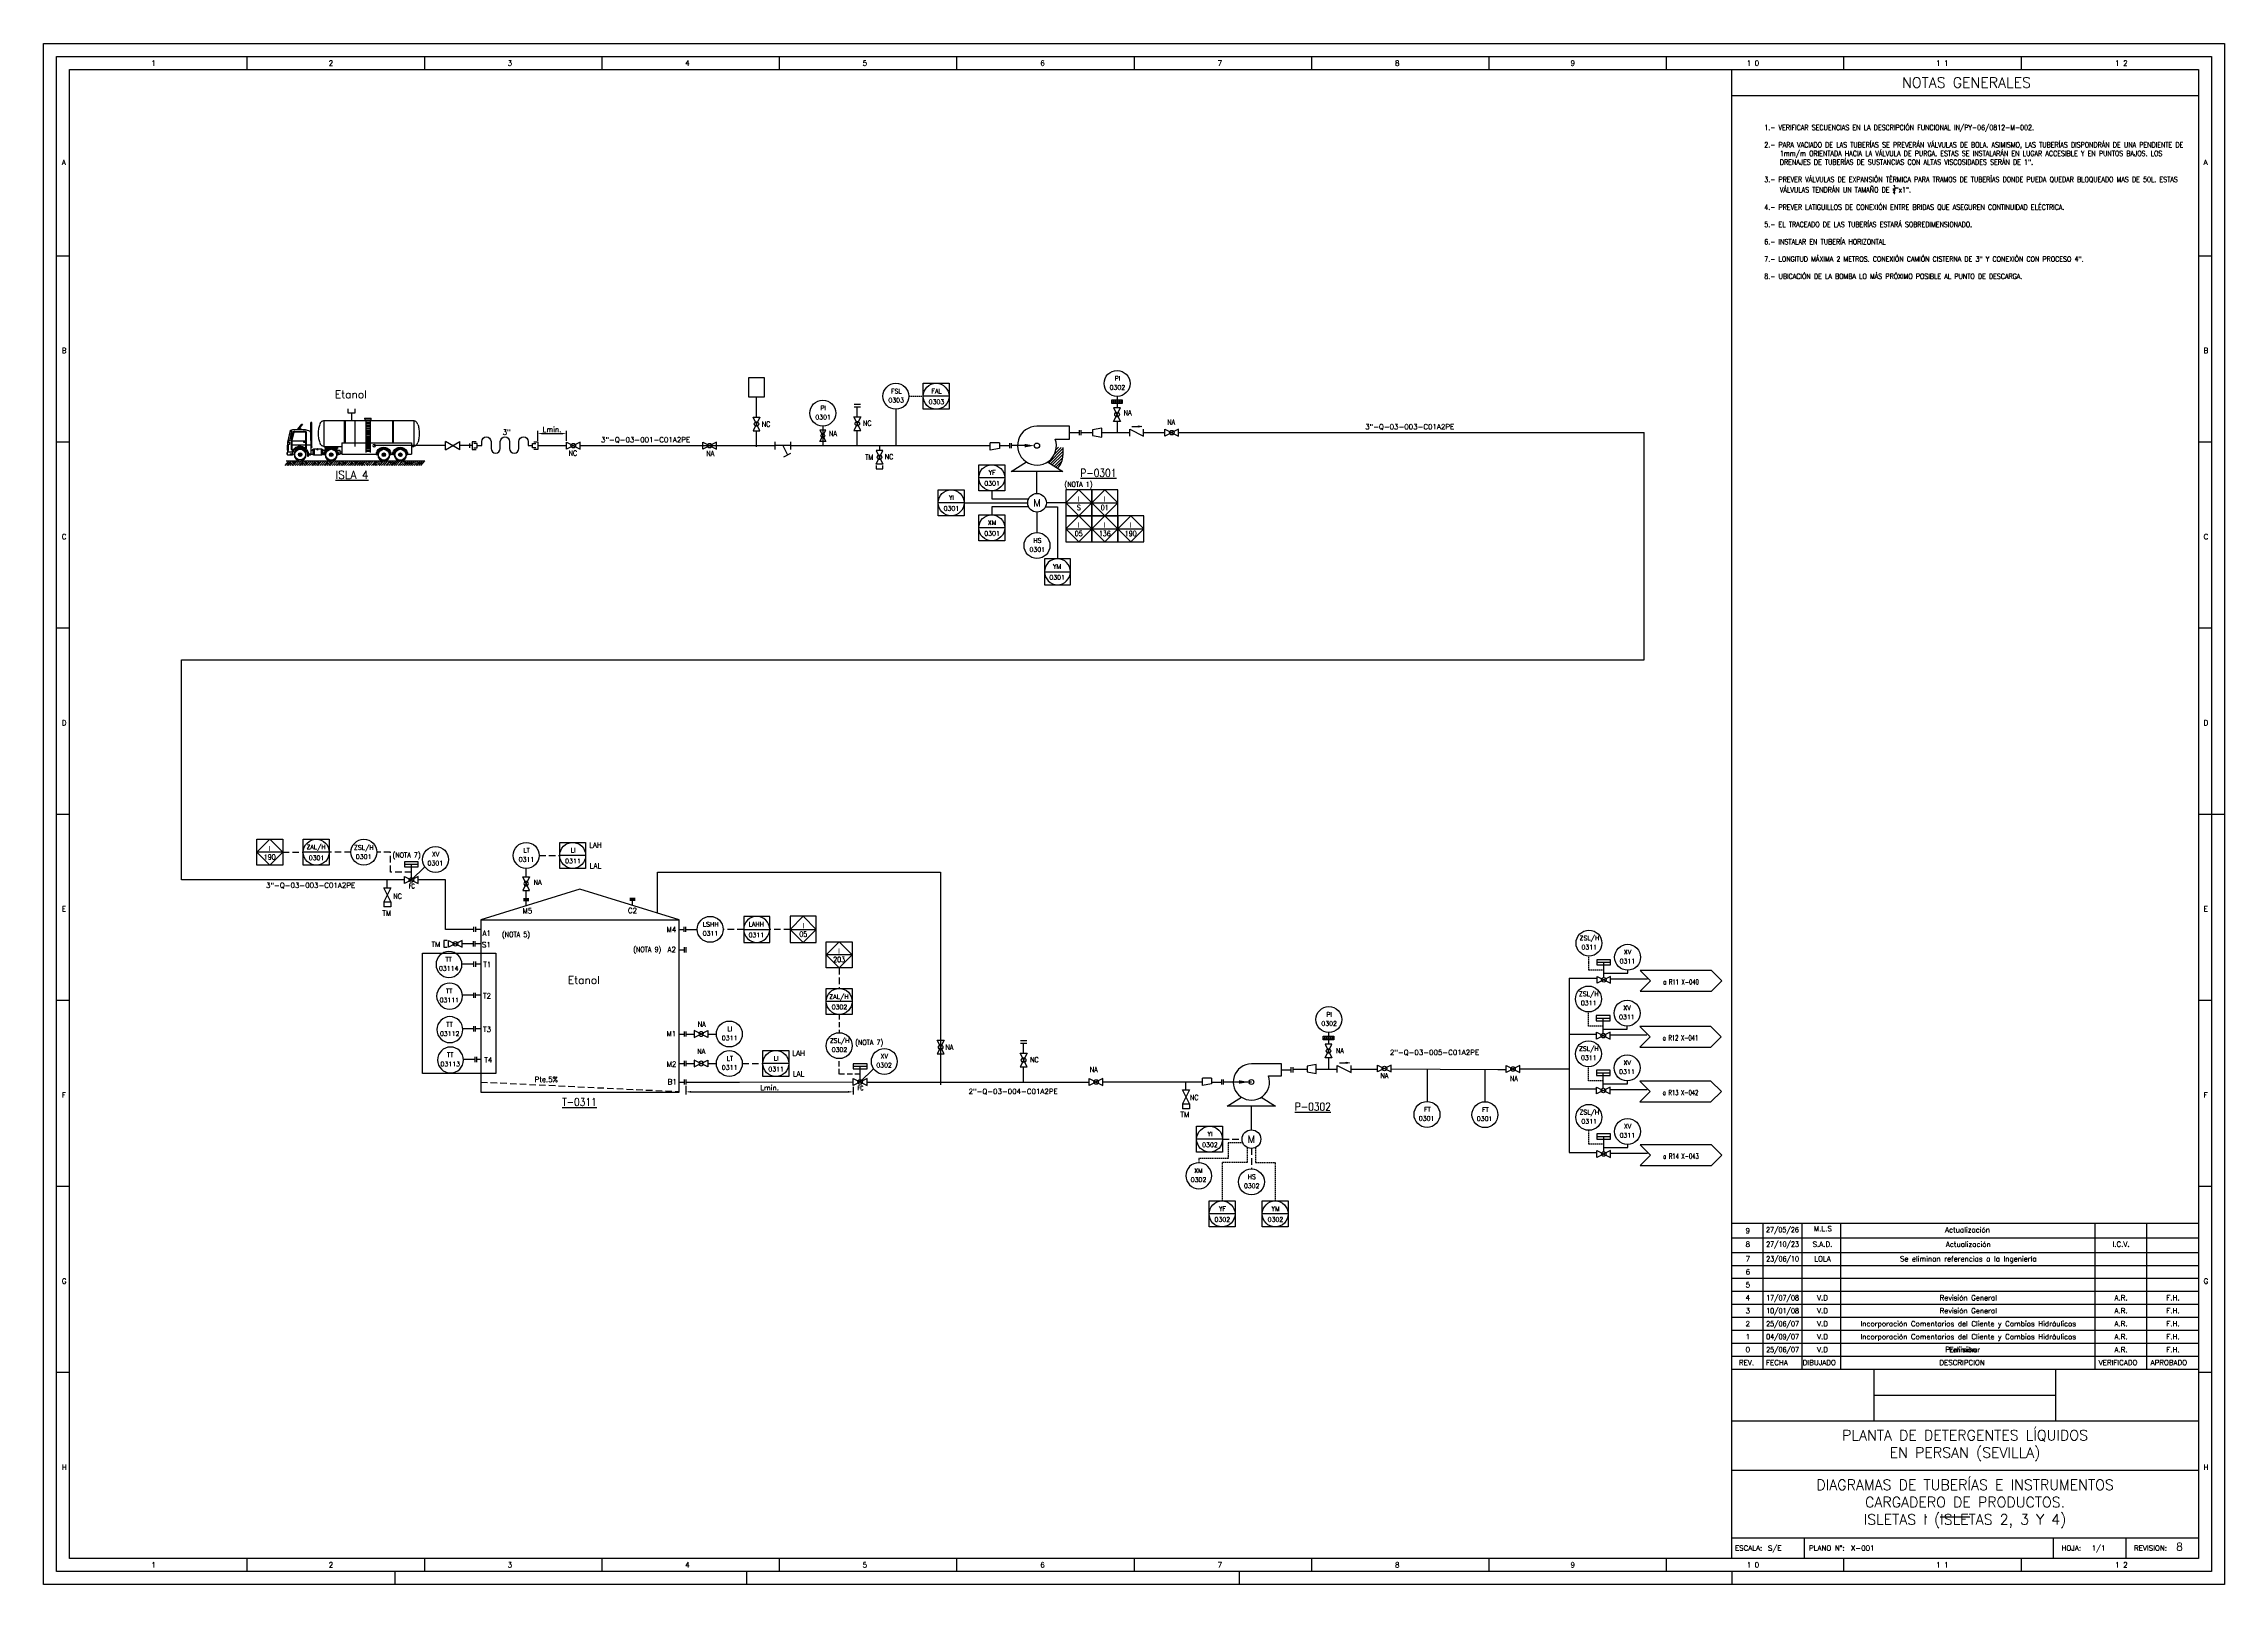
# Model space of a CAD drawing. Header units: metres. Extents: x 142 to 2995, y 1649 to 2243.
# Drawn here: x 142 to 983, y 1649 to 2243 of the extents above; entities that cross this region are included whole.
import ezdxf
from ezdxf.enums import TextEntityAlignment as Align

# ---------------------------------------------------------------- set-up
doc = ezdxf.new("R2010")
doc.units = ezdxf.units.M
for name, pattern in [('DASHED2', [0.375, 0.25, -0.125]), ('RAYITAS', [0.375, 0.25, -0.125]), ('TRAZOS', [0.75, 0.5, -0.25])]:
    doc.linetypes.add(name, pattern=pattern)
for name, color, linetype in [('CAJETIN', 1, 'Continuous'), ('CARGACAMIONES', 7, 'Continuous'), ('COTAS', 4, 'Continuous'), ('EQUIPOS', 5, 'Continuous'), ('EQUIPOS 02', 1, 'Continuous'), ('FORMATO', 7, 'Continuous'), ('INSTRUMENTOS', 1, 'Continuous'), ('TEX', 7, 'Continuous'), ('TEX EQUIPOS', 6, 'Continuous'), ('TEXTO-INSTRUMENTACION', 7, 'Continuous'), ('TEXTO-VALVULAS Y ACCESORIOS', 7, 'Continuous'), ('TUBERIA', 5, 'Continuous'), ('TUBERÍA2', 1, 'TRAZOS'), ('VALVULAS Y ACCESORIOS', 1, 'Continuous')]:
    doc.layers.add(name, color=color, linetype=linetype)
doc.layers.add('TUBERÍA3', color=1, linetype='Continuous', true_color=0xff0000)
doc.styles.add('PY', font='ROMANS.shx')
doc.styles.add('PY1', font='ROMANS.shx', dxfattribs={"width": 0.8})
doc.styles.add('PY3', font='ROMANS.shx', dxfattribs={"width": 0.6})
doc.styles.add('TXT', font='txt')
doc.linetypes.add('SEÑAL_MECANICA2', pattern='A,4.411183,["o",PY,S=4.130212,R=360,X=0,Y=-1.374288],0.588817,-0.374158,["",PY,S=2,R=360,X=0,Y=-0.688262],-2.183682', length=7.55784)
doc.dimstyles.new('1-5', dxfattribs={"dimtxt": 2, "dimasz": 2, "dimexe": 1, "dimexo": 0.5, "dimgap": 0.6, "dimtad": 1, "dimdec": 0, "dimlfac": 5, "dimzin": 0, "dimdsep": 46, "dimtxsty": 'PY', "dimcen": 0.7, "dimclrd": 4, "dimclre": 4, "dimclrt": 7, "dimazin": 0, "dimtfac": 1, "dimtdec": 0, "dimtofl": 0, "dimtmove": 0, "dimatfit": 3, "dimfxl": 1, "dimtolj": 1, "dimtzin": 0, "dimarcsym": 0})

# ---------------------------------------------------------------- blocks, each defined once
blk = doc.blocks.new('CAMION CISTERNA ALZ')
at = {"layer": 'CAJETIN', "color": 4, "linetype": 'RAYITAS'}
blk.add_line((38.6, 22.2), (38.6, 7.9), dxfattribs=at)
at = {"layer": 'CARGACAMIONES', "color": 4, "linetype": 'ByBlock'}
for p, q in [((55.7, 22.2), (6.1, 22.2)), ((6.1, 22.2), (6.1, 7.9)), ((17.4, 22.2), (17.4, 9.9)), ((17.8, 22.2), (17.8, 9.9)), ((33.2, 23.6), (29.5, 23.6)), ((29.5, 23.1), (29.5, 23.6)), ((33.2, 23.4), (29.5, 23.4)), ((33.2, 23.1), (29.5, 23.1)), ((29.7, 23.1), (29.7, 22.2)), ((30.1, 22.1), (30.1, 4.6)), ((32.5, 21.4), (30.1, 21.4)), ((32.5, 20.7), (30.1, 20.7)), ((32.5, 19.9), (30.1, 19.9)), ((32.5, 19.1), (30.1, 19.1)), ((32.5, 18.3), (30.1, 18.3)), ((32.5, 17.6), (30.1, 17.6)), ((32.5, 16.8), (30.1, 16.8)), ((32.5, 16), (30.1, 16)), ((32.5, 15.3), (30.1, 15.3)), ((32.5, 14.5), (30.1, 14.5)), ((32.5, 13.7), (30.1, 13.7)), ((32.5, 12.9), (30.1, 12.9)), ((32.5, 12.2), (30.1, 12.2)), ((32.5, 22.1), (32.5, 4.6)), ((32.9, 22.2), (32.9, 23.1)), ((33.2, 23.6), (33.2, 23.1)), ((43.9, 22.2), (43.9, 9.9)), ((44.4, 22.2), (44.4, 9.9)), ((55.7, 22.2), (55.7, 7.9)), ((62.2, 7.7), (62.2, 21.1)), ((62.2, 21.1), (62.8, 21.1)), ((62.8, 14.9), (62.8, 21.1)), ((62.8, 15), (62.8, 3.6)), ((62.8, 14.3), (63.2, 14.3)), ((62.8, 13.9), (63.2, 13.9)), ((62.8, 13.5), (63.2, 13.5)), ((62.8, 13.1), (63.2, 13.1)), ((62.8, 12.7), (63.2, 12.7)), ((62.8, 12.3), (63.2, 12.3)), ((65.4, 16), (65.4, 6.7)), ((71.8, 16.4), (65.8, 16.4)), ((65.8, 15.8), (65.8, 7)), ((71.8, 16), (66, 16)), ((67.5, 20.2), (69.7, 17.5)), ((67.8, 20.2), (67.5, 20.2)), ((70, 17.5), (67.8, 20.2)), ((69.1, 18.2), (68.1, 17.5)), ((72.2, 15.7), (73.2, 11.2)), ((72.6, 15.8), (73.1, 13.6)), ((73.1, 13.4), (73.1, 15.4)), ((73.1, 15.4), (73.4, 15.4)), ((73.4, 13.4), (73.1, 13.4)), ((73.1, 13.4), (73.6, 11.2)), ((73.2, 15.4), (73.2, 16.2)), ((73.4, 15.4), (73.2, 16.1)), ((73.2, 13.4), (73.2, 12.6)), ((73.2, 12.6), (73.6, 12.6)), ((73.5, 15.2), (73.3, 16.1)), ((73.4, 15.4), (73.4, 13.4)), ((74.2, 16.5), (73.5, 16.5)), ((74.2, 16.4), (73.5, 16.4)), ((74.3, 11.5), (73.7, 14.2)), ((74.2, 11.5), (73.7, 13.9)), ((75.4, 10.4), (74.1, 16.7)), ((7.4, 7.9), (6.1, 7.9)), ((7.1, 4.4), (7.1, 5.1)), ((7.1, 5.1), (7.4, 5.1)), ((7.4, 4.4), (7.1, 4.4)), ((45.8, 9.9), (7.4, 9.9)), ((7.4, 9.9), (7.4, 3.7)), ((9.5, 3.7), (7.4, 3.7)), ((9.5, 3.3), (9.9, 3.3)), ((17.3, 3.3), (17.7, 3.3)), ((18.2, 3.7), (17.7, 3.7)), ((18.6, 3.7), (17.8, 3.7)), ((18.5, 3.3), (18.9, 3.3)), ((26.4, 3.3), (26.8, 3.3)), ((45.8, 3.7), (26.8, 3.7)), ((32.5, 11.4), (30.1, 11.4)), ((32.5, 10.6), (30.1, 10.6)), ((32.5, 9.8), (30.1, 9.8)), ((32.5, 9.1), (30.1, 9.1)), ((32.5, 8.3), (30.1, 8.3)), ((32.5, 7.5), (30.1, 7.5)), ((32.5, 6.8), (30.1, 6.8)), ((32.5, 6), (30.1, 6)), ((32.5, 5.3), (30.1, 5.3)), ((45.8, 9.9), (45.8, 3.7)), ((55.7, 7.9), (45.8, 7.9)), ((46.7, 5), (45.8, 5)), ((46.7, 4.1), (45.8, 4.1)), ((46.7, 3.7), (46.7, 5.8)), ((46.7, 5.8), (48.3, 5.8)), ((47.5, 3.7), (46.7, 3.7)), ((47.5, 3.3), (47.9, 3.3)), ((48.2, 7.8), (48.2, 7.5)), ((55, 7.8), (48.2, 7.8)), ((48.2, 7.5), (51, 7.5)), ((50.2, 7.3), (48.2, 7.3)), ((48.2, 7.3), (48.2, 6.9)), ((48.2, 6.9), (49.4, 6.9)), ((48.4, 6.9), (48.9, 6.5)), ((48.7, 7.8), (48.7, 7.9)), ((49.3, 7.5), (49.3, 7.3)), ((52.3, 7.5), (55, 7.5)), ((55, 7.3), (53.1, 7.3)), ((53.9, 7.5), (53.9, 7.3)), ((53.9, 6.9), (55, 6.9)), ((54.8, 6.9), (54.3, 6.5)), ((54.5, 7.8), (54.5, 7.9)), ((55, 7.5), (55, 7.8)), ((55, 6.9), (55, 7.3)), ((55, 5.8), (56.3, 5.8)), ((55.4, 3.3), (55.8, 3.3)), ((56.3, 3.7), (55.8, 3.7)), ((56.3, 3.7), (56.3, 6.1)), ((56.7, 6.5), (59, 6.5)), ((61.4, 3.3), (56.7, 3.3)), ((57, 6.5), (57, 3.3)), ((57.2, 6.5), (57.2, 3.3)), ((59, 6.5), (59, 6.2)), ((59.4, 6.5), (61.4, 6.5)), ((59.4, 6.5), (59.4, 6.2)), ((60.9, 6.5), (60.9, 3.3)), ((61.1, 6.5), (61.1, 3.3)), ((61.8, 6.1), (61.8, 3.7)), ((61.8, 5.8), (62.8, 5.8)), ((62.8, 3.7), (61.8, 3.7)), ((62.8, 7.4), (62.6, 7.4)), ((62.8, 11.9), (63.2, 11.9)), ((62.8, 11.5), (63.2, 11.5)), ((65.4, 8.8), (62.8, 8.8)), ((63, 3.6), (63, 3.9)), ((63, 3.6), (64, 3.6)), ((64.1, 3.4), (63, 3.4)), ((64, 3.6), (64, 3.9)), ((64.1, 2.7), (64.1, 3.4)), ((64.6, 2.7), (64.1, 2.7)), ((64.6, 3.4), (64.6, 2.7)), ((73.2, 11.1), (65.8, 11.1)), ((73.2, 8.8), (65.8, 8.8)), ((66.1, 10.3), (66.1, 10.5)), ((66.1, 10.5), (66.5, 10.5)), ((66.8, 10.3), (66.1, 10.3)), ((66.8, 10.5), (66.8, 10.3)), ((73.4, 6.2), (72.5, 6.2)), ((72.7, 5.4), (72.7, 6)), ((72.7, 3.5), (72.7, 4.7)), ((72.9, 4.9), (75.6, 4.9)), ((72.9, 3.5), (72.9, 3.9)), ((72.9, 3.5), (74, 3.5)), ((75.6, 3.3), (72.9, 3.3)), ((73.2, 11.2), (73.2, 6.2)), ((73.6, 11.2), (73.6, 6.4)), ((74, 3.5), (74, 3.9)), ((74.5, 10.1), (74.5, 9.2)), ((74.6, 10.3), (74.6, 9.1)), ((75.3, 11.2), (74.7, 11.2)), ((75.3, 11.1), (74.7, 11.1)), ((75.4, 10.4), (74.7, 10.4)), ((74.7, 9), (75.4, 9)), ((75.4, 8.9), (75.2, 8.9)), ((75.4, 8.7), (75.2, 8.7)), ((75.4, 5.8), (75.2, 5.8)), ((75.3, 8.7), (75.3, 5.8)), ((75.4, 4.9), (75.4, 10.4)), ((75.4, 8.6), (75.5, 8.6)), ((75.5, 5.9), (75.4, 5.9)), ((75.5, 8.6), (75.5, 5.9)), ((75.6, 8.6), (75.5, 8.6)), ((75.5, 5.9), (75.6, 5.9)), ((75.6, 5.9), (75.6, 8.6)), ((75.8, 4.7), (75.8, 3.5)), ((75.8, 4.5), (76, 4.5)), ((76, 3.7), (75.8, 3.7)), ((76, 4.5), (76, 3.7))]:
    blk.add_line(p, q, dxfattribs=at)
at = {"layer": 'CARGACAMIONES', "color": 4}
for p, q in [((76.4, 0), (0, 0)), ((2.3, -2.5), (0, 0)), ((37.4, -1.2), (38.6, 0)), ((38, -1.8), (39.7, 0)), ((42, -2.5), (39.7, 0)), ((43.1, -2.5), (40.8, 0)), ((44.2, -2.5), (42, 0)), ((45.4, -2.5), (43.1, 0)), ((43.7, -0.6), (44.2, 0)), ((44.2, -1.2), (45.4, 0)), ((44.8, -1.8), (46.5, 0)), ((48.8, -2.5), (46.5, 0)), ((49.9, -2.5), (47.6, 0)), ((3.4, -2.5), (1.1, 0)), ((4.5, -2.5), (2.3, 0)), ((2.8, -0.6), (3.4, 0)), ((3.4, -1.2), (4.5, 0)), ((4, -1.8), (5.7, 0)), ((4.5, -2.5), (6.2, -0.6)), ((5.6, -2.5), (6.8, -1.2)), ((8, -2.5), (5.7, 0)), ((6.7, -2.5), (7.3, -1.8)), ((9.1, -2.5), (6.8, 0)), ((10.2, -2.5), (7.9, 0)), ((11.3, -2.5), (9, 0)), ((10.2, -1.2), (11.3, 0)), ((10.7, -1.8), (12.4, 0)), ((11.3, -2.5), (13, -0.6)), ((14.7, -2.5), (12.4, 0)), ((12.4, -2.5), (13.6, -1.2)), ((13.5, -2.5), (14.1, -1.8)), ((15.9, -2.5), (13.6, 0)), ((17, -2.5), (14.7, 0)), ((18.1, -2.5), (15.8, 0)), ((16.4, -0.6), (17, 0)), ((17, -1.2), (18.1, 0)), ((17.5, -1.9), (19.2, 0)), ((18.1, -2.5), (19.8, -0.6)), ((21.5, -2.5), (19.2, 0)), ((19.2, -2.5), (20.4, -1.2)), ((20.3, -2.5), (20.9, -1.8)), ((22.6, -2.5), (20.4, 0)), ((23.8, -2.5), (21.5, 0)), ((24.9, -2.5), (22.6, 0)), ((23.2, -0.9), (23.8, -0.3)), ((23.7, -1.2), (24.9, 0)), ((24.3, -1.9), (26, 0)), ((24.8, -2.5), (26.6, -0.6)), ((28.3, -2.5), (26, 0)), ((26, -2.5), (27.1, -1.2)), ((29.4, -2.5), (27.1, 0)), ((27.1, -2.5), (27.7, -1.8)), ((30.6, -2.5), (28.3, 0)), ((31.7, -2.5), (29.4, 0)), ((30, -0.8), (30.6, -0.1)), ((30.5, -1.2), (31.7, 0)), ((31.1, -1.9), (32.8, 0)), ((31.6, -2.5), (33.4, -0.6)), ((35.1, -2.5), (32.8, 0)), ((32.8, -2.5), (33.9, -1.2)), ((36.2, -2.5), (33.9, 0)), ((33.9, -2.5), (34.5, -1.8)), ((37.3, -2.5), (35.1, 0)), ((38.5, -2.5), (36.2, 0)), ((36.9, -0.8), (37.4, -0.1)), ((38.5, -2.5), (40.3, -0.6)), ((39.7, -2.5), (40.8, -1.2)), ((40.8, -2.5), (41.4, -1.8)), ((45.3, -2.5), (47, -0.6)), ((46.4, -2.5), (47.6, -1.2)), ((47.6, -2.5), (48.2, -1.8)), ((51, -2.5), (48.7, 0)), ((52.2, -2.5), (49.9, 0)), ((50.4, -0.6), (51, 0)), ((51, -1.2), (52.1, 0)), ((51.6, -1.8), (53.3, 0)), ((52.1, -2.5), (53.8, -0.6)), ((53.2, -2.5), (54.4, -1.2)), ((55.6, -2.5), (53.3, 0)), ((56.7, -2.5), (54.4, 0)), ((54.4, -2.5), (55, -1.8)), ((57.8, -2.5), (55.5, 0)), ((58.9, -2.5), (56.7, 0)), ((57.8, -1.2), (58.9, 0)), ((58.4, -1.8), (60.1, 0)), ((58.9, -2.5), (60.6, -0.6)), ((60, -2.5), (61.2, -1.2)), ((62.3, -2.5), (60.1, 0)), ((61.1, -2.5), (61.7, -1.8)), ((63.5, -2.5), (61.2, 0)), ((64.6, -2.5), (62.3, 0)), ((65.7, -2.5), (63.4, 0)), ((64, -0.6), (64.6, 0)), ((64.6, -1.2), (65.7, 0)), ((65.1, -1.9), (66.8, 0)), ((65.7, -2.5), (67.4, -0.6)), ((69.1, -2.5), (66.8, 0)), ((66.8, -2.5), (68, -1.2)), ((67.9, -2.5), (68.5, -1.8)), ((70.3, -2.5), (68, 0)), ((71.4, -2.5), (69.1, 0)), ((72.5, -2.5), (70.2, 0)), ((70.8, -0.9), (71.4, -0.3)), ((71.4, -1.2), (72.5, 0)), ((71.9, -1.9), (73.6, 0)), ((72.5, -2.5), (74.2, -0.6)), ((75.9, -2.5), (73.6, 0)), ((73.6, -2.5), (74.8, -1.2)), ((74.7, -2.5), (75.3, -1.8)), ((77, -2.5), (74.8, 0))]:
    blk.add_line(p, q, dxfattribs=at)
at = {"layer": 'CARGACAMIONES', "color": 4, "linetype": 'ByBlock'}
for centre, radius in [((13.5, 3.4), 3.38), ((13.5, 3.4), 0.794), ((13, 3.4), 0.0993), ((13.1, 3.8), 0.0993), ((13.1, 3), 0.0993), ((13.5, 3.4), 0.397), ((13.5, 4), 0.0993), ((13.5, 2.8), 0.0993), ((14, 3.8), 0.0993), ((14, 3), 0.0993), ((14.1, 3.4), 0.0993), ((22.6, 3.4), 3.38), ((22.6, 3.4), 0.794), ((22, 3.4), 0.0993), ((22.2, 3.8), 0.0993), ((22.2, 3), 0.0993), ((22.6, 3.4), 0.397), ((22.6, 4), 0.0993), ((22.6, 2.8), 0.0993), ((23, 3.8), 0.0993), ((23, 3), 0.0993), ((23.2, 3.4), 0.0993), ((51.6, 3.4), 3.38), ((51.6, 3.4), 0.794), ((51, 3.4), 0.0993), ((51.2, 3.8), 0.0993), ((51.2, 3), 0.0993), ((51.6, 3.4), 0.397), ((51.6, 4), 0.0993), ((51.6, 2.8), 0.0993), ((52, 3.8), 0.0993), ((52, 3), 0.0993), ((52.2, 3.4), 0.0993), ((59.2, 6.5), 0.199), ((68.7, 3.5), 3.38), ((68.7, 3.5), 0.794), ((68.1, 3.5), 0.0993), ((68.3, 3.9), 0.0993), ((68.3, 3.1), 0.0993), ((68.7, 3.5), 0.397), ((68.7, 4.1), 0.0993), ((68.7, 2.9), 0.0993), ((69.1, 3.9), 0.0993), ((69.1, 3.1), 0.0993), ((69.3, 3.5), 0.0993)]:
    blk.add_circle(centre, radius, dxfattribs=at)
at = {"layer": 'CARGACAMIONES', "color": 4, "linetype": 'Continuous'}
blk.add_circle((27.9, 8.4), 0.718, dxfattribs=at)
at = {"layer": 'CARGACAMIONES', "color": 4, "linetype": 'ByBlock'}
for centre, radius, start, end in [((20.3, 15.1), 17.2, 170.2727, 180), ((20.3, 15.1), 17.2, 180, 189.7273), ((13.2, 16.3), 10, 157.5177, 170.2727), ((13.2, 13.9), 10, 189.7273, 202.4823), ((8.8, 18.2), 5.23, 135.0251, 157.5177), ((6.1, 20.9), 1.36, 90, 135.0251), ((55.7, 20.9), 1.36, 44.9749, 90), ((53, 18.2), 5.23, 22.4823, 44.9749), ((48.5, 16.3), 10, 9.7273, 22.4823), ((48.5, 13.9), 10, 337.5177, 350.2727), ((41.4, 15.1), 17.2, 360, 9.7273), ((41.4, 15.1), 17.2, 350.2727, 0), ((64.8, 15), 1.99, 90, 180), ((69.3, -2.4), 19.9, 77.0128, 102.9872), ((65.8, 16), 0.397, 90, 180), ((66, 15.8), 0.199, 90, 180), ((69.7, 17.7), 0.0993, 0, 180), ((69.7, 17.7), 0.0993, 180, 0), ((71.8, 15.6), 0.794, 11.9442, 90), ((71.8, 15.6), 0.397, 11.9442, 90), ((73.5, 16.2), 0.298, 90, 191.9761), ((73.5, 16.2), 0.199, 90, 191.9761), ((72.4, 14.4), 1.4, 315, 45), ((73.7, 16.6), 0.397, 11.9761, 90), ((8.8, 12), 5.23, 202.4823, 224.9749), ((6.1, 9.3), 1.36, 224.9749, 270), ((13.6, 3.4), 4.12, 358.6196, 181.3804), ((13.6, 3.4), 3.72, 358.4724, 181.5276), ((13.5, 3.4), 2.98, 90, 270), ((13.5, 3.4), 0.993, 90, 270), ((13.5, 3.4), 2.98, 270, 90), ((13.5, 3.4), 0.993, 270, 90), ((22.7, 3.4), 4.12, 358.6196, 181.3804), ((22.7, 3.4), 3.72, 358.4724, 181.5276), ((22.6, 3.4), 2.98, 90, 270), ((22.6, 3.4), 0.993, 90, 270), ((22.6, 3.4), 2.98, 270, 90), ((22.6, 3.4), 0.993, 270, 90), ((51.7, 3.4), 4.12, 358.6196, 181.3804), ((51.7, 3.4), 3.72, 358.4724, 181.5276), ((51.6, 3.4), 2.98, 90, 270), ((51.6, 3.4), 0.993, 90, 270), ((51.6, 3.4), 2.98, 270, 90), ((51.6, 3.4), 0.993, 270, 90), ((55.7, 9.3), 1.36, 270, 315.0251), ((56.7, 6.1), 0.397, 90, 180), ((56.7, 3.7), 0.397, 180, 270), ((53, 12), 5.23, 315.0251, 337.5177), ((59.2, 6.2), 0.199, 180, 0), ((61.4, 6.1), 0.397, 0, 90), ((61.4, 3.7), 0.397, 270, 0), ((62.6, 7.7), 0.397, 180, 270), ((63, 3.6), 0.199, 180, 270), ((63.5, 3.4), 0.674, 45, 135), ((68.7, 3.5), 4.62, 31.8706, 181.3804), ((68.7, 3.5), 4.12, 17.5788, 181.3804), ((68.7, 3.5), 2.98, 90, 270), ((68.7, 3.5), 0.993, 90, 270), ((68.7, 3.5), 2.98, 270, 90), ((68.7, 3.5), 0.993, 270, 90), ((72.7, 5.7), 0.298, 270, 90), ((72.9, 4.7), 0.199, 90, 180), ((72.9, 3.5), 0.199, 180, 270), ((68.7, 3.5), 4.62, 17.5788, 25.7368), ((73.5, 3.3), 0.843, 45, 135), ((73.4, 6.4), 0.199, 270, 0), ((74.7, 11.6), 0.497, 191.9761, 270), ((74.7, 11.6), 0.397, 191.9761, 270), ((74.7, 10.3), 0.0993, 90, 180), ((74.7, 9.1), 0.0993, 180, 270), ((75.6, 4.7), 0.199, 0, 90), ((75.6, 3.5), 0.199, 270, 0)]:
    blk.add_arc(centre, radius, start, end, dxfattribs=at)
at = {"layer": 'CARGACAMIONES', "color": 4}
for start, end in [(357.7085, 177.7085), (177.7085, 357.7085)]:
    blk.add_arc((74.8, -1.4), 0.0145, start, end, dxfattribs=at)
blk = doc.blocks.new('VALV GLOB-V')
at = {"layer": 'INSTRUMENTOS', "color": 1, "flags": 128}
blk.add_lwpolyline([(5.7, -1.43), (5.7, 1.43), (0, -1.43), (0, 1.43)], close=True, dxfattribs=at)
at = {"layer": 'INSTRUMENTOS', "color": 1}
blk.add_circle((2.85, 0), 0.95, dxfattribs=at)
at = {"layer": 'INSTRUMENTOS', "color": 7, "linetype": 'SEÑAL_MECANICA2', "style": 'PY'}
blk.add_attdef('REF.', text='', height=2, dxfattribs=at).set_placement((3, -3.37), align=Align.MIDDLE)
blk = doc.blocks.new('*D60')
at = {"layer": 'COTAS', "color": 4, "lineweight": -2, "transparency": 16777216}
for p, q in [((332.17, 2089.88), (332.17, 2093.61)), ((334.17, 2092.61), (341.24, 2092.61)), ((343.24, 2089.79), (343.24, 2093.61))]:
    blk.add_line(p, q, dxfattribs=at)
at = {"layer": 'COTAS', "color": 4, "transparency": 16777216}
for points in [[(334.17, 2092.94), (334.17, 2092.28), (332.17, 2092.61)], [(341.24, 2092.94), (341.24, 2092.28), (343.24, 2092.61)]]:
    blk.add_solid(points, dxfattribs=at)
at = {"layer": 'DEFPOINTS', "color": 0, "transparency": 16777216}
for p in [(332.17, 2089.38), (343.24, 2092.61), (343.24, 2089.29)]:
    blk.add_point(p, dxfattribs=at)
at = {"layer": 'COTAS', "color": 7, "transparency": 16777216, "insert": (337.7, 2094.21), "char_height": 2, "attachment_point": 5, "style": 'PY'}
blk.add_mtext('\\A1;Lmin.', dxfattribs=at)
blk = doc.blocks.new('REDUCCION')
at = {"color": 1}
for p, q in [((0, 2), (0, -2)), ((4, 1.25), (0, 2)), ((4, -1.25), (4, 1.25)), ((0, -2), (4, -1.25))]:
    blk.add_line(p, q, dxfattribs=at)
at = {"style": 'PY1', "width": 0.8}
blk.add_attdef('.', text='', height=2, dxfattribs=at).set_placement((2, -3.65), align=Align.MIDDLE)
blk = doc.blocks.new('SEÑAL CIR')
at = {"color": 1}
blk.add_circle((0, 5.7), 5.7, dxfattribs=at)
at = {"layer": 'INSTRUMENTOS', "linetype": 'Continuous', "style": 'PY', "flags": 4}
for p in [(0.13, 2.95), (0.18, 6.94)]:
    blk.add_attdef('---', text='', height=2, dxfattribs=at).set_placement(p, align=Align.CENTER)
blk = doc.blocks.new('FLECHA')
at = {"color": 1}
blk.add_solid([(-0.9, -5), (0.9, -5), (0, 0)], dxfattribs=at)
blk = doc.blocks.new('SECUENCIA PROGRAMADA EN SISTEMA DE CONTROL PLC')
at = {"layer": 'INSTRUMENTOS'}
blk.add_line((-5, 5), (5, 5), dxfattribs=at)
at = {"layer": 'INSTRUMENTOS', "flags": 128}
for points in [[(0, 0), (-5, 5), (0, 10), (5, 5)], [(-5, 0), (5, 0), (5, 10), (-5, 10)]]:
    blk.add_lwpolyline(points, close=True, dxfattribs=at)
at = {"layer": 'TEXTO-INSTRUMENTACION', "linetype": 'Continuous', "style": 'PY1', "width": 0.8}
for tag, p in [('XXX', (0.01, 6.43)), ('YYY', (0.01, 3.17))]:
    blk.add_attdef(tag, text='', height=2, dxfattribs=at).set_placement(p, align=Align.MIDDLE_CENTER)
blk = doc.blocks.new('DIAFRAGMA')
at = {"layer": 'INSTRUMENTOS', "color": 1, "ltscale": 0.1, "flags": 128}
blk.add_lwpolyline([(0, -2.25), (0, 2.25), (1.5, 2.25), (1.5, -2.25)], close=True, dxfattribs=at)
blk.add_lwpolyline([(0.46, -2.25), (1.12, -1.86), (0.38, -1.43), (1.12, -1), (0.38, -0.56), (1.12, -0.13), (0.38, 0.3), (1.12, 0.73), (0.38, 1.17), (1.12, 1.6), (0.38, 2.03), (0.75, 2.25)], dxfattribs=at)
blk = doc.blocks.new('VALVULA RETENCION')
at = {"layer": 'VALVULAS Y ACCESORIOS'}
blk.add_line((0.79, 2.4), (3.43, 2.4), dxfattribs=at)
at = {"layer": 'VALVULAS Y ACCESORIOS', "flags": 128}
blk.add_lwpolyline([(0, -1.33), (0, 1.33), (5.33, -1.33), (5.33, 1.33)], dxfattribs=at)
blk.add_lwpolyline([(4.65, 2.4), (3.43, 2.14), (3.43, 2.66)], close=True, dxfattribs=at)
at = {"layer": 'TEXTO-VALVULAS Y ACCESORIOS', "linetype": 'SEÑAL_MECANICA2', "style": 'PY1', "width": 0.8}
blk.add_attdef('REF.', text='', height=2, dxfattribs=at).set_placement((2.94, -3.07), align=Align.MIDDLE)
blk = doc.blocks.new('SEÑAL CIRCU MARCO')
at = {"color": 1, "linetype": 'Continuous', "ltscale": 0.5}
blk.add_line((5.7, 5.7), (-5.7, 5.7), dxfattribs=at)
at = {"color": 1, "flags": 128}
blk.add_lwpolyline([(5.7, 0), (-5.7, 0), (-5.7, 11.4), (5.7, 11.4)], close=True, dxfattribs=at)
at = {"color": 1}
blk.add_circle((0, 5.7), 5.7, dxfattribs=at)
at = {"style": 'PY'}
for tag, p in [('XXX', (0.18, 7.98)), ('YYY', (0.13, 3.24))]:
    blk.add_attdef(tag, text='', height=2, dxfattribs=at).set_placement(p, align=Align.MIDDLE)
blk = doc.blocks.new('MANG-VAL')
at = {"layer": 'INSTRUMENTOS', "color": 1}
for p, q in [((0, 1.5), (0, -1.5)), ((6, 0), (0, 0)), ((3, 0), (4.8, -3.6)), ((6, 1.5), (6, -1.5)), ((3.46, -4.27), (6.14, -2.93))]:
    blk.add_line(p, q, dxfattribs=at)
blk = doc.blocks.new('*D55')
at = {"layer": 'COTAS', "color": 4, "lineweight": -2, "transparency": 16777216}
for p, q in [((389.31, 1841.13), (389.31, 1837.83)), ((391.31, 1838.83), (451.86, 1838.83)), ((453.86, 1840.8), (453.86, 1837.83))]:
    blk.add_line(p, q, dxfattribs=at)
at = {"layer": 'COTAS', "color": 4, "transparency": 16777216}
for points in [[(391.31, 1839.16), (391.31, 1838.49), (389.31, 1838.83)], [(451.86, 1839.16), (451.86, 1838.49), (453.86, 1838.83)]]:
    blk.add_solid(points, dxfattribs=at)
at = {"layer": 'DEFPOINTS', "color": 0, "transparency": 16777216}
for p in [(389.31, 1841.63), (453.86, 1841.3), (453.86, 1838.83)]:
    blk.add_point(p, dxfattribs=at)
at = {"layer": 'COTAS', "color": 7, "transparency": 16777216, "insert": (421.59, 1840.43), "char_height": 2, "attachment_point": 5, "style": 'PY'}
blk.add_mtext('\\A1;Lmin.', dxfattribs=at)
blk = doc.blocks.new('VALV TIPO COMPUERTA')
at = {"layer": 'VALVULAS Y ACCESORIOS', "flags": 128}
blk.add_lwpolyline([(0, -1.33), (0, 1.33), (5.33, -1.33), (5.33, 1.33)], close=True, dxfattribs=at)
at = {"layer": 'TEXTO-VALVULAS Y ACCESORIOS', "linetype": 'SEÑAL_MECANICA2', "style": 'PY1', "width": 0.8}
blk.add_attdef('REF.', text='', height=2, dxfattribs=at).set_placement((2.94, -3.07), align=Align.MIDDLE)
blk = doc.blocks.new('TAPA ROSCADA S.W.')
at = {"layer": 'VALVULAS Y ACCESORIOS', "ltscale": 0.1}
for p, q in [((-0.75, 1), (0.75, 1)), ((0.75, 1), (0.75, -1)), ((-0.75, -1), (0.75, -1))]:
    blk.add_line(p, q, dxfattribs=at)
blk = doc.blocks.new('BOMBA CENTRIFUGA')
at = {"layer": 'EQUIPOS', "linetype": 'Continuous'}
for p, q in [((11.4, 0), (0.67, 0)), ((23.07, 4.67), (26.8, 4.67))]:
    blk.add_line(p, q, dxfattribs=at)
blk.add_lwpolyline([(23.07, 7), (11.4, 7, 3.146264), (18, 2.33), (23.07, 2.33)], format="xyb", close=True, dxfattribs=at)
blk.add_lwpolyline([(15.18, -5.89), (20.73, -9.33), (2.07, -9.33), (7.62, -5.89)], dxfattribs=at)
blk.add_circle((11.4, 0), 0.933, dxfattribs=at)
at = {"layer": 'VALVULAS Y ACCESORIOS'}
for p, q in [((0, -1), (0, 1)), ((0.67, -1), (0.67, 1)), ((26.8, 3.67), (26.8, 5.67)), ((27.47, 3.67), (27.47, 5.67))]:
    blk.add_line(p, q, dxfattribs=at)
at = {"layer": 'TEX EQUIPOS', "linetype": 'Continuous', "style": 'PY1', "width": 0.8}
blk.add_attdef('REF_EQUIPO', text='', height=3, dxfattribs=at).set_placement((11.4, -12.69), align=Align.MIDDLE_CENTER)
blk = doc.blocks.new('reduccion1')
at = {"color": 1}
for p, q in [((-3.5084, -1.7542), (-3.5084, 1.096375)), ((0, 1.096375), (-3.5084, 1.096375)), ((0, 1.096375), (0, -1.096375)), ((0, -1.096375), (-3.5084, -1.7542))]:
    blk.add_line(p, q, dxfattribs=at)
blk = doc.blocks.new('MARCO-A1')
at = {"layer": 'FORMATO', "color": 5}
for p, q in [((78.42, 589), (78.42, 584)), ((146.83, 589), (146.83, 584)), ((215.25, 589), (215.25, 584)), ((283.67, 589), (283.67, 584)), ((352.08, 589), (352.08, 584)), ((420.5, 589), (420.5, 584)), ((488.92, 589), (488.92, 584)), ((557.33, 589), (557.33, 584)), ((625.75, 589), (625.75, 584)), ((694.17, 589), (694.17, 584)), ((762.58, 589), (762.58, 584)), ((5, 512.25), (10, 512.25)), ((831, 512.25), (836, 512.25)), ((5, 440.5), (10, 440.5)), ((831, 440.5), (836, 440.5)), ((5, 368.75), (10, 368.75)), ((831, 368.75), (836, 368.75)), ((5, 297), (10, 297)), ((831, 297), (836, 297)), ((5, 225.25), (10, 225.25)), ((831, 225.25), (836, 225.25)), ((5, 153.5), (10, 153.5)), ((831, 153.5), (836, 153.5)), ((5, 81.75), (10, 81.75)), ((831, 81.75), (836, 81.75)), ((78.42, 10), (78.42, 5)), ((146.83, 10), (146.83, 5)), ((215.25, 10), (215.25, 5)), ((283.67, 10), (283.67, 5)), ((352.08, 10), (352.08, 5)), ((420.5, 10), (420.5, 5)), ((488.92, 10), (488.92, 5)), ((557.33, 10), (557.33, 5)), ((625.75, 10), (625.75, 5)), ((694.17, 10), (694.17, 5)), ((762.58, 10), (762.58, 5))]:
    blk.add_line(p, q, dxfattribs=at)
at = {"layer": 'FORMATO', "color": 1, "linetype": 'Continuous'}
for p, q in [((836, 297), (841, 297)), ((135.5, 5), (135.5, 0)), ((271, 5), (271, 0)), ((461, 5), (461, 0)), ((651, 5), (651, 0))]:
    blk.add_line(p, q, dxfattribs=at)
at = {"layer": 'FORMATO', "color": 1}
blk.add_lwpolyline([(0, 594), (841, 594), (841, 0), (0, 0)], close=True, dxfattribs=at)
at = {"layer": 'FORMATO', "color": 5}
blk.add_lwpolyline([(5, 589), (836, 589), (836, 5), (5, 5)], close=True, dxfattribs=at)
at = {"layer": 'FORMATO', "color": 8, "linetype": 'Continuous'}
blk.add_lwpolyline([(10, 584), (831, 584), (831, 10), (10, 10)], close=True, dxfattribs=at)
at = {"layer": 'FORMATO', "color": 1, "style": 'PY'}
for s, p in [('1', (41.52, 585.5)), ('2', (109.93, 585.5)), ('3', (178.99, 585.5)), ('4', (247.4, 585.5)), ('5', (315.82, 585.5)), ('6', (384.34, 585.5)), ('7', (452.75, 585.5)), ('8', (521.17, 585.5)), ('9', (588.85, 585.5)), ('1 0', (656.77, 585.5)), ('1 1', (729.83, 585.5)), ('1 2', (798.88, 585.5)), ('A', (7, 547.25)), ('A', (833, 547.25)), ('B', (7, 474.67)), ('B', (833, 474.67)), ('C', (7, 402.92)), ('C', (833, 402.92)), ('D', (7, 331.17)), ('D', (833, 331.17)), ('E', (7, 259.42)), ('E', (833, 259.42)), ('F', (7, 187.67)), ('F', (833, 187.67)), ('G', (7, 115.92)), ('G', (833, 115.92)), ('H', (7, 44.17)), ('H', (833, 44.17)), ('1', (41.52, 6.5)), ('2', (109.93, 6.5)), ('3', (178.99, 6.5)), ('4', (247.4, 6.5)), ('5', (315.82, 6.5)), ('6', (384.34, 6.5)), ('7', (452.75, 6.5)), ('8', (521.17, 6.5)), ('9', (588.85, 6.5)), ('1 0', (656.77, 6.5)), ('1 1', (729.83, 6.5)), ('1 2', (798.88, 6.5))]:
    blk.add_text(s, height=2, dxfattribs=at).set_placement(p)
blk = doc.blocks.new('BANDERA DE FLUJO')
at = {"layer": 'TEX', "color": 1, "ltscale": 0.1, "flags": 128}
blk.add_lwpolyline([(-4, 4), (-31.46, 4), (-27.46, 0), (-31.46, -4), (-4, -4), (0, 0)], close=True, dxfattribs=at)
at = {"layer": 'TEX', "style": 'PY1', "width": 0.8}
for tag, p in [('ETIQUETA-LINEA-1', (-15.73, 0.61)), ('ETIQUETA-LINEA-2', (-15.73, -2.91))]:
    blk.add_attdef(tag, text='', height=2, dxfattribs=at).set_placement(p, align=Align.CENTER)

msp = doc.modelspace()

# ---------------------------------------------------------------- hatches: boundary and pattern name
at = {"layer": 'EQUIPOS'}
h = msp.add_hatch(dxfattribs=at)
h.set_pattern_fill('ANSI31', color=4, scale=0.25, style=0)
h.set_pattern_definition([(45, (-521.5395, 3133.08785), (-0.561266, 0.561266), [])])
h.paths.add_polyline_path([(534.7, 2084.32), (534.7, 2087.26), (532.19, 2087.43, -0.236498), (528.76, 2081.66), (532.66, 2079.24, 0.193128)])

# ---------------------------------------------------------------- linework, layer by layer
at = {"color": 1}
for p, q in [((555.6, 2106.95), (555.6, 2105.6)), ((555.6, 2104.25), (555.6, 2102.57)), ((260.38, 2100.63), (260.38, 2097.65)), ((442.12, 2095.51), (442.12, 2087.97)), ((470.3, 2102), (470.3, 2092.36)), ((555.6, 2097.31), (555.6, 2092.97)), ((296.63, 2087.98), (269.09, 2087.98)), ((302.14, 2086.39), (296.63, 2089.57)), ((296.63, 2086.39), (302.14, 2089.57)), ((296.63, 2086.39), (296.63, 2089.57)), ((302.14, 2086.39), (302.14, 2089.57)), ((306.91, 2087.96), (302.14, 2087.96)), ((306, 2087.12), (306, 2088.8)), ((463.99, 2087.97), (463.99, 2086.11)), ((470.3, 2092.36), (470.3, 2087.97)), ((506.72, 2086.22), (506.72, 2089.07)), ((510.23, 2089.07), (506.72, 2089.07)), ((510.23, 2086.87), (506.72, 2086.22)), ((510.23, 2089.07), (510.23, 2086.87)), ((524.71, 2069.53), (524.71, 2077.97)), ((283.46, 1920.52), (288.63, 1925.61)), ((327.74, 1921.74), (327.74, 1924.99)), ((327.74, 1913.22), (327.74, 1916.47)), ((389.31, 1901.48), (393.69, 1901.48)), ((307.45, 1895.89), (303.06, 1895.89)), ((307.6, 1888.08), (303.22, 1888.08)), ((307.52, 1876.07), (303.14, 1876.07)), ((307.51, 1863.13), (303.32, 1863.13)), ((389.31, 1861.13), (392.56, 1861.13)), ((397.83, 1861.13), (401.08, 1861.13)), ((637.15, 1861.62), (637.15, 1860.26)), ((637.15, 1858.91), (637.15, 1857.23)), ((307.99, 1851.3), (303.61, 1851.3)), ((637.15, 1851.97), (637.15, 1847.63)), ((389.31, 1849.74), (392.56, 1849.74)), ((397.83, 1849.74), (401.08, 1849.74)), ((456.52, 1842.65), (461.7, 1847.73)), ((607.4, 1824.19), (607.4, 1833.3))]:
    msp.add_line(p, q, dxfattribs=at)
at = {"color": 5}
for p, q in [((729.96, 1882.65), (740.64, 1882.62)), ((729.96, 1882.65), (729.96, 1815.48)), ((745.97, 1882.38), (760.18, 1882.38)), ((729.99, 1861.1), (740.48, 1861.07)), ((745.75, 1860.83), (759.96, 1860.83)), ((710.92, 1847.69), (729.81, 1847.69)), ((730.01, 1840), (740.52, 1839.97)), ((745.79, 1839.72), (760, 1839.72)), ((729.96, 1815.48), (740.68, 1815.45)), ((745.94, 1815.21), (760.16, 1815.21))]:
    msp.add_line(p, q, dxfattribs=at)
at = {"color": 1, "flags": 128}
for points in [[(258.96, 2102.13), (258.96, 2100.63), (261.81, 2100.63), (261.81, 2102.13)], [(308.41, 2089.38), (306.91, 2089.38), (306.91, 2086.53), (308.41, 2086.53)], [(330.67, 2089.38), (332.17, 2089.38), (332.17, 2086.53), (330.67, 2086.53)], [(462.74, 2080.32), (462.74, 2079), (465.24, 2079), (465.24, 2080.32)], [(297.27, 1897.14), (295.95, 1897.14), (295.95, 1894.64), (297.27, 1894.64)]]:
    msp.add_lwpolyline(points, dxfattribs=at)
at = {"color": 2, "linetype": 'DASHED2'}
msp.add_lwpolyline([(287.77, 1892.32), (316.07, 1892.32), (316.07, 1845.97), (287.77, 1845.97)], close=True, dxfattribs=at)
at = {"color": 1}
for centre in [(524.72, 2065.93), (607.4, 1820.59)]:
    msp.add_circle(centre, 3.6, dxfattribs=at)
at = {"layer": 'CAJETIN', "color": 8, "linetype": 'Continuous'}
for p, q in [((792.63, 1658.95), (792.63, 2232.95)), ((792.63, 1684.08), (792.63, 1769.41)), ((792.63, 1731.95), (972.63, 1731.95)), ((847.63, 1711.95), (847.63, 1731.95)), ((917.63, 1711.95), (917.63, 1731.95)), ((847.63, 1721.95), (917.63, 1721.95)), ((792.63, 1711.95), (972.63, 1711.95)), ((792.63, 1692.95), (972.63, 1692.95)), ((792.63, 1666.95), (972.63, 1666.95)), ((820.63, 1666.95), (820.63, 1658.95))]:
    msp.add_line(p, q, dxfattribs=at)
at = {"layer": 'CAJETIN', "color": 8}
for p, q in [((792.63, 2222.95), (972.63, 2222.95)), ((916.63, 1666.95), (916.63, 1658.95)), ((944.63, 1666.95), (944.63, 1658.95))]:
    msp.add_line(p, q, dxfattribs=at)
at = {"layer": 'CAJETIN', "color": 1, "linetype": 'TRAZOS', "ltscale": 5}
for p, q in [((233.85, 1931.21), (241.77, 1931.21)), ((260.12, 1931.21), (251.77, 1931.21)), ((275.37, 1931.21), (270.12, 1931.21)), ((275.37, 1923.54), (275.37, 1931.21)), ((332.74, 1929.99), (340.66, 1929.99)), ((283.46, 1923.54), (275.37, 1923.54)), ((411.62, 1901.48), (403.69, 1901.48)), ((429.55, 1901.47), (421.62, 1901.47)), ((448.43, 1886.63), (448.43, 1878.71)), ((310.25, 1842.61), (386.66, 1838.93)), ((411.08, 1849.74), (419, 1849.74))]:
    msp.add_line(p, q, dxfattribs=at)
at = {"layer": 'CAJETIN', "color": 1, "linetype": 'TRAZOS', "ltscale": 4}
for p, q in [((448.43, 1868.71), (448.44, 1861.63)), ((448.44, 1845.67), (448.44, 1851.63)), ((456.52, 1845.67), (448.44, 1845.67))]:
    msp.add_line(p, q, dxfattribs=at)
at = {"layer": 'CAJETIN', "color": 1}
for p, q in [((792.51, 1788.24), (972.51, 1788.24)), ((804.63, 1788.26), (804.63, 1757.59)), ((819.63, 1788.24), (819.63, 1758.37)), ((834.63, 1788.12), (834.63, 1758.37)), ((932.63, 1788.12), (932.63, 1758.37)), ((952.63, 1788.37), (952.63, 1758.37)), ((792.63, 1782.59), (972.63, 1782.59)), ((792.63, 1776.95), (972.63, 1776.95)), ((804.63, 1776.95), (804.63, 1751.95)), ((819.63, 1782.59), (819.63, 1757.59)), ((819.63, 1776.95), (819.63, 1751.95)), ((834.63, 1782.59), (834.63, 1757.59)), ((834.63, 1776.95), (834.63, 1751.95)), ((932.63, 1782.59), (932.63, 1757.59)), ((932.63, 1776.95), (932.63, 1751.95)), ((952.63, 1782.59), (952.63, 1757.59)), ((952.63, 1776.95), (952.63, 1751.95)), ((792.63, 1771.95), (972.63, 1771.95)), ((792.63, 1766.95), (972.63, 1766.95)), ((792.63, 1761.95), (972.63, 1761.95)), ((804.63, 1761.95), (804.63, 1736.95)), ((819.63, 1761.95), (819.63, 1736.95)), ((834.63, 1761.95), (834.63, 1736.95)), ((932.63, 1761.95), (932.63, 1736.95)), ((952.63, 1761.95), (952.63, 1736.95)), ((792.63, 1756.95), (972.63, 1756.95)), ((792.63, 1751.95), (972.63, 1751.95)), ((792.63, 1746.95), (972.63, 1746.95)), ((792.63, 1741.95), (972.63, 1741.95)), ((792.63, 1741.95), (972.63, 1741.95))]:
    msp.add_line(p, q, dxfattribs=at)
at = {"layer": 'CAJETIN', "color": 5}
for p, q in [((792.63, 1736.95), (972.63, 1736.95)), ((804.63, 1736.95), (804.63, 1731.95)), ((819.63, 1736.95), (819.63, 1731.95)), ((834.63, 1736.95), (834.63, 1731.95)), ((932.63, 1736.95), (932.63, 1731.95)), ((952.63, 1736.95), (952.63, 1731.95))]:
    msp.add_line(p, q, dxfattribs=at)
at = {"layer": 'EQUIPOS', "linetype": 'Continuous'}
for p, q in [((520.78, 2087.97), (514.87, 2087.97)), ((537.21, 2092.97), (541.1, 2092.97)), ((603.47, 1842.63), (597.56, 1842.63))]:
    msp.add_line(p, q, dxfattribs=at)
at = {"layer": 'EQUIPOS', "color": 4}
msp.add_line((534.7, 2087.26), (534.7, 2084.32), dxfattribs=at)
at = {"layer": 'EQUIPOS'}
for p, q in [((348.46, 1917), (310.25, 1905.14)), ((386.66, 1905.14), (348.46, 1917)), ((310.25, 1905.14), (310.25, 1838.72)), ((386.66, 1842.63), (386.66, 1905.14)), ((386.66, 1838.72), (386.66, 1842.63)), ((389.31, 1842.63), (410.02, 1842.63)), ((410.02, 1842.63), (453.86, 1842.65)), ((459.19, 1842.63), (544.9, 1842.63)), ((310.25, 1838.72), (386.66, 1838.72))]:
    msp.add_line(p, q, dxfattribs=at)
at = {"layer": 'EQUIPOS', "color": 5, "linetype": 'Continuous'}
msp.add_lwpolyline([(537.21, 2095.47), (524.71, 2095.47, 3.146264), (531.78, 2090.47), (537.21, 2090.47)], format="xyb", close=True, dxfattribs=at)
msp.add_lwpolyline([(528.76, 2081.66), (534.71, 2077.97), (514.71, 2077.97), (520.66, 2081.66)], dxfattribs=at)
at = {"layer": 'EQUIPOS'}
msp.add_lwpolyline([(378.39, 1907.71), (378.39, 1923.55), (487.56, 1923.55), (487.56, 1841.51)], dxfattribs=at)
at = {"layer": 'EQUIPOS', "color": 5, "linetype": 'Continuous'}
msp.add_circle((524.71, 2087.97), 1, dxfattribs=at)
at = {"layer": 'EQUIPOS', "color": 4}
msp.add_arc((527.35, 2084.32), 7.35, 316.27667, 0, dxfattribs=at)
at = {"layer": 'EQUIPOS 02', "color": 5}
msp.add_line((310.25, 1905.14), (386.66, 1905.14), dxfattribs=at)
at = {"layer": 'INSTRUMENTOS', "color": 1, "ltscale": 0.1, "flags": 128}
for points in [[(307.57, 2087.11), (308.87, 2087.11), (308.87, 2088.83), (307.57, 2088.83)], [(331.51, 2087.11), (330.21, 2087.11), (330.21, 2088.83), (331.51, 2088.83)]]:
    msp.add_lwpolyline(points, dxfattribs=at)
at = {"layer": 'TUBERIA', "color": 5, "linetype": 'Continuous'}
for p, q in [((338.04, 2087.95), (332.17, 2087.95)), ((343.24, 2087.95), (338.04, 2087.95)), ((348.5, 2087.97), (423.65, 2087.97)), ((429.65, 2087.97), (481.29, 2087.97)), ((481.29, 2087.97), (506.72, 2087.97)), ((510.23, 2087.97), (514.21, 2087.97)), ((541.77, 2092.97), (546.18, 2092.97)), ((549.69, 2092.97), (560.46, 2092.97)), ((565.8, 2092.97), (574.07, 2092.97)), ((579.33, 2092.97), (758.84, 2092.97)), ((280.79, 1920.52), (194.85, 1920.54)), ((296.64, 1920.54), (286.13, 1920.52)), ((296.64, 1920.54), (291.15, 1920.54)), ((296.64, 1901.47), (296.64, 1920.54)), ((307.6, 1901.47), (296.64, 1901.47)), ((568.31, 1842.63), (550.16, 1842.63)), ((588.57, 1842.63), (568.31, 1842.63)), ((592.07, 1842.63), (596, 1842.63)), ((623.46, 1847.63), (628.87, 1847.63)), ((632.38, 1847.63), (640.53, 1847.63)), ((645.87, 1847.63), (655.91, 1847.63)), ((661.35, 1847.74), (680.2, 1847.63)), ((680.2, 1847.63), (702.5, 1847.48)), ((702.5, 1847.48), (705.64, 1847.48)), ((867.47, 1675.02), (867.82, 1675.02)), ((873.08, 1675.02), (884.46, 1675.02))]:
    msp.add_line(p, q, dxfattribs=at)
at = {"layer": 'TUBERIA', "linetype": 'Continuous'}
for p, q in [((515.29, 2087.97), (514.87, 2087.97)), ((327.74, 1910.57), (327.74, 1912.56)), ((368.75, 1910.7), (368.75, 1912.69)), ((368.75, 1910.7), (368.75, 1912.69)), ((310.25, 1901.47), (308.26, 1901.47)), ((386.66, 1901.48), (388.65, 1901.48)), ((310.1, 1895.89), (308.11, 1895.89)), ((386.66, 1893.6), (388.65, 1893.6)), ((310.25, 1888.08), (308.27, 1888.08)), ((310.17, 1876.07), (308.19, 1876.07)), ((310.16, 1863.13), (308.18, 1863.13)), ((386.66, 1861.13), (388.65, 1861.13)), ((310.25, 1851.3), (308.66, 1851.3)), ((386.66, 1849.74), (388.65, 1849.74)), ((386.66, 1842.63), (388.65, 1842.63))]:
    msp.add_line(p, q, dxfattribs=at)
at = {"layer": 'TUBERIA', "color": 1, "linetype": 'TRAZOS', "ltscale": 0.5}
for p, q in [((496.59, 2065.93), (521.12, 2065.93)), ((524.71, 2062.33), (524.71, 2054.45)), ((535.82, 2065.93), (528.32, 2065.93))]:
    msp.add_line(p, q, dxfattribs=at)
at = {"layer": 'TUBERIA', "lineweight": 30}
for p, q in [((274.15, 1917.46), (274.15, 1920.52)), ((582.15, 1839.57), (582.15, 1842.63))]:
    msp.add_line(p, q, dxfattribs=at)
at = {"layer": 'TUBERIA', "color": 1, "linetype": 'Continuous', "ltscale": 5}
for p, q in [((675.12, 1847.66), (675.12, 1835.14)), ((697.48, 1847.52), (697.48, 1835.03))]:
    msp.add_line(p, q, dxfattribs=at)
at = {"layer": 'TUBERIA', "color": 1, "linetype": 'TRAZOS', "ltscale": 5}
for p, q in [((596.29, 1820.59), (603.8, 1820.59)), ((607.4, 1816.99), (607.4, 1809.11))]:
    msp.add_line(p, q, dxfattribs=at)
at = {"layer": 'TUBERIA', "color": 4, "linetype": 'Continuous'}
msp.add_lwpolyline([(413.52, 2106.82), (419.58, 2106.82), (419.58, 2114.13), (413.52, 2114.13)], close=True, dxfattribs=at)
for points in [[(416.55, 2098.95), (416.55, 2106.82)], [(454.23, 2104), (456.64, 2104)], [(454.23, 2102.99), (456.64, 2102.99)], [(455.43, 2099.05), (455.43, 2102.99)], [(416.55, 2087.47), (416.55, 2093.69)], [(455.43, 2087.97), (455.43, 2093.79)], [(518.35, 1858.66), (520.76, 1858.66)], [(518.35, 1857.65), (520.76, 1857.65)], [(519.55, 1853.71), (519.55, 1857.65)], [(519.55, 1842.63), (519.55, 1848.45)]]:
    msp.add_lwpolyline(points, dxfattribs=at)
at = {"layer": 'TUBERIA', "color": 5, "linetype": 'Continuous'}
msp.add_lwpolyline([(194.85, 1920.54), (194.85, 2005.43), (758.84, 2005.43), (758.84, 2092.97)], dxfattribs=at)
at = {"layer": 'TUBERIA', "color": 5, "linetype": 'Continuous', "flags": 128}
msp.add_lwpolyline([(308.87, 2087.97), (310.58, 2087.97), (310.58, 2089.56, -1), (314.16, 2089.56), (314.16, 2086.87, 1), (317.75, 2086.87), (317.75, 2089.56, -1), (321.33, 2089.56), (321.33, 2086.87, 1), (324.92, 2086.87), (324.92, 2089.56, -1), (328.5, 2089.56), (328.5, 2087.97), (330.21, 2087.97)], format="xyb", dxfattribs=at)
at = {"layer": 'TUBERÍA2'}
for points in [[(475.3, 2107), (480.83, 2107)], [(743.27, 1885.76), (737.58, 1885.76), (737.58, 1891.11)], [(743.05, 1864.22), (737.36, 1864.22), (737.36, 1869.56)], [(743.09, 1843.11), (737.4, 1843.11), (737.4, 1848.46)], [(604.07, 1819.23), (598.48, 1819.23), (598.48, 1813.17), (587.12, 1813.17), (587.12, 1811.49)], [(605.78, 1817.38), (605.78, 1811.63), (596.08, 1811.63), (596.08, 1796.77)], [(609.03, 1817.38), (609.03, 1811.63), (616.57, 1811.63), (616.57, 1796.77)], [(743.25, 1818.6), (737.56, 1818.6), (737.56, 1823.94)]]:
    msp.add_lwpolyline(points, dxfattribs=at)
at = {"layer": 'TUBERÍA2', "color": 1, "ltscale": 0.5}
for points in [[(507.26, 2070.57), (507.26, 2067.47), (521.46, 2067.47)], [(521.46, 2064.39), (507.26, 2064.39), (507.26, 2061.29)], [(527.97, 2064.39), (532.65, 2064.39), (532.65, 2044.35)]]:
    msp.add_lwpolyline(points, dxfattribs=at)
at = {"layer": 'TUBERÍA3'}
for points in [[(743.27, 1884.54), (752.58, 1884.54)], [(752.58, 1884.54), (752.58, 1885.65)], [(743.05, 1862.99), (752.36, 1862.99)], [(752.36, 1862.99), (752.36, 1864.1)], [(743.09, 1841.88), (752.4, 1841.88)], [(752.4, 1841.88), (752.4, 1842.99)], [(743.25, 1817.37), (752.55, 1817.37)], [(752.55, 1817.37), (752.55, 1818.48)]]:
    msp.add_lwpolyline(points, dxfattribs=at)
at = {"layer": 'VALVULAS Y ACCESORIOS', "ltscale": 0.1}
for p, q in [((514.21, 2086.97), (514.21, 2088.97)), ((514.21, 2086.97), (514.21, 2088.97)), ((514.87, 2086.97), (514.87, 2088.97)), ((514.87, 2086.97), (514.87, 2088.97)), ((541.1, 2091.97), (541.1, 2093.97)), ((541.77, 2091.97), (541.77, 2093.97)), ((328.74, 1913.22), (326.74, 1913.22)), ((326.74, 1913.22), (328.74, 1913.22)), ((328.74, 1912.56), (326.74, 1912.56)), ((326.74, 1912.56), (328.74, 1912.56)), ((369.75, 1913.35), (367.75, 1913.35)), ((367.75, 1913.35), (369.75, 1913.35)), ((369.75, 1912.69), (367.75, 1912.69)), ((367.75, 1912.69), (369.75, 1912.69)), ((307.6, 1900.47), (307.6, 1902.47)), ((308.26, 1900.47), (308.26, 1902.47)), ((388.65, 1900.48), (388.65, 1902.48)), ((389.31, 1900.48), (389.31, 1902.48)), ((307.45, 1894.89), (307.45, 1896.89)), ((308.11, 1894.89), (308.11, 1896.89)), ((388.65, 1894.6), (388.65, 1892.6)), ((389.31, 1894.6), (389.31, 1892.6)), ((307.6, 1887.08), (307.6, 1889.08)), ((308.27, 1887.08), (308.27, 1889.08)), ((307.52, 1875.07), (307.52, 1877.07)), ((308.19, 1875.07), (308.19, 1877.07)), ((307.51, 1862.13), (307.51, 1864.13)), ((308.18, 1862.13), (308.18, 1864.13)), ((388.65, 1862.13), (388.65, 1860.13)), ((389.31, 1862.13), (389.31, 1860.13)), ((307.99, 1850.3), (307.99, 1852.3)), ((308.66, 1850.3), (308.66, 1852.3)), ((388.65, 1850.74), (388.65, 1848.74)), ((389.31, 1850.74), (389.31, 1848.74)), ((388.65, 1843.63), (388.65, 1841.63)), ((389.31, 1843.63), (389.31, 1841.63))]:
    msp.add_line(p, q, dxfattribs=at)
at = {"layer": 'VALVULAS Y ACCESORIOS'}
for p, q in [((280.79, 1926.56), (286.13, 1926.56)), ((283.46, 1920.52), (283.46, 1926.56)), ((740.61, 1888.79), (745.94, 1888.79)), ((743.27, 1882.98), (743.27, 1888.79)), ((740.39, 1867.24), (745.72, 1867.24)), ((743.05, 1861.43), (743.05, 1867.24)), ((453.86, 1848.69), (459.19, 1848.69)), ((456.52, 1842.65), (456.52, 1848.69)), ((740.43, 1846.13), (745.76, 1846.13)), ((743.09, 1840.33), (743.09, 1846.13)), ((740.58, 1821.62), (745.92, 1821.62)), ((743.25, 1815.81), (743.25, 1821.62))]:
    msp.add_line(p, q, dxfattribs=at)
at = {"layer": 'VALVULAS Y ACCESORIOS', "flags": 128}
for points in [[(280.79, 1927.56), (280.79, 1925.56), (286.13, 1925.56), (286.13, 1927.56)], [(280.79, 1919.19), (280.79, 1921.85), (286.13, 1919.19), (286.13, 1921.85)], [(740.61, 1889.79), (740.61, 1887.79), (745.94, 1887.79), (745.94, 1889.79)], [(740.39, 1868.24), (740.39, 1866.24), (745.72, 1866.24), (745.72, 1868.24)], [(453.86, 1849.69), (453.86, 1847.69), (459.19, 1847.69), (459.19, 1849.69)], [(453.86, 1841.32), (453.86, 1843.98), (459.19, 1841.32), (459.19, 1843.98)], [(740.43, 1847.13), (740.43, 1845.13), (745.76, 1845.13), (745.76, 1847.13)], [(740.58, 1822.62), (740.58, 1820.62), (745.92, 1820.62), (745.92, 1822.62)]]:
    msp.add_lwpolyline(points, close=True, dxfattribs=at)

# ---------------------------------------------------------------- block references
msp.add_blockref('MARCO-A1', (141.63, 1648.95))
at = {"linetype": 'Continuous'}
ref = msp.add_blockref('SEÑAL CIR', (470.3, 2102), dxfattribs=dict(at, xscale=0.8771000000000412, yscale=0.8771000000000412, zscale=0.8771000000000412))
ref.add_attrib('---', 'FSL', dxfattribs={"layer": 'INSTRUMENTOS', "color": 7, "linetype": 'Continuous', "height": 1.754, "style": 'PY'}).set_placement((470.46, 2108.09), align=Align.CENTER)
ref.add_attrib('---', '0303', dxfattribs={"layer": 'INSTRUMENTOS', "color": 7, "linetype": 'Continuous', "height": 1.754, "style": 'PY'}).set_placement((470.41, 2104.59), align=Align.CENTER)
for p, xscale, yscale, zscale, values in [((485.83, 2102), 0.8771000000000412, 0.8771000000000412, 0.8771000000000412, {'XXX': 'FAL', 'YYY': '0303'}), ((507.26, 2070.57), 0.8771000000000412, 0.8771000000000412, 0.8771000000000412, {'XXX': 'YF', 'YYY': '0301'}), ((491.59, 2060.93), 0.8771000000000412, 0.8771000000000412, 0.8771000000000412, {'XXX': 'YI', 'YYY': '0301'}), ((507.26, 2051.29), 0.8771000000000412, 0.8771000000000412, 0.8771000000000412, {'XXX': 'XM', 'YYY': '0301'}), ((345.66, 1924.99), 0.8777884135906788, 0.8777884135906788, 0.8777884135906788, {'XXX': 'LI', 'YYY': '0311'}), ((424, 1844.74), 0.8777884135906788, 0.8777884135906788, 0.8777884135906788, {'XXX': 'LI', 'YYY': '0311'}), ((591.29, 1815.59), 0.8770999999999276, 0.8770999999999276, 0.8770999999999276, {'XXX': 'YI', 'YYY': '0302'}), ((596.08, 1786.77), 0.8771000000000413, 0.8771000000000413, 0.8771000000000413, {'XXX': 'YF', 'YYY': '0302'}), ((616.57, 1786.77), 0.8771000000000413, 0.8771000000000413, 0.8771000000000413, {'XXX': 'YM', 'YYY': '0302'})]:
    msp.add_blockref('SEÑAL CIRCU MARCO', p, dxfattribs=dict(xscale=xscale, yscale=yscale, zscale=zscale)).add_auto_attribs(values)
ref = msp.add_blockref('SEÑAL CIR', (555.6, 2106.95), dxfattribs=dict(at, xscale=0.8771000000000412, yscale=0.8771000000000412, zscale=0.8771000000000412))
ref.add_attrib('---', 'PI', dxfattribs={"layer": 'INSTRUMENTOS', "color": 7, "linetype": 'Continuous', "height": 1.754, "style": 'PY'}).set_placement((555.76, 2113.04), align=Align.CENTER)
ref.add_attrib('---', '0302', dxfattribs={"layer": 'INSTRUMENTOS', "color": 7, "linetype": 'Continuous', "height": 1.754, "style": 'PY'}).set_placement((555.71, 2109.54), align=Align.CENTER)
ref = msp.add_blockref('SEÑAL CIR', (442.12, 2095.51), dxfattribs=dict(at, xscale=0.877100000000155, yscale=0.877100000000155, zscale=0.877100000000155))
ref.add_attrib('---', 'PI', dxfattribs={"layer": 'INSTRUMENTOS', "color": 7, "linetype": 'Continuous', "height": 1.754, "style": 'PY'}).set_placement((442.28, 2101.6), align=Align.CENTER)
ref.add_attrib('---', '0301', dxfattribs={"layer": 'INSTRUMENTOS', "color": 7, "linetype": 'Continuous', "height": 1.754, "style": 'PY'}).set_placement((442.23, 2098.1), align=Align.CENTER)
at = {"color": 1, "linetype": 'Continuous'}
for name, p, xscale, yscale, zscale, rotation in [('DIAFRAGMA', (555.6, 2104.25), 0.8999999999999772, 0.8999999999999772, 0.8999999999999772, 90), ('TAPA ROSCADA S.W.', (274.15, 1911.13), 1.333333999999923, 1.333333999999923, 1.333333999999923, 270), ('DIAFRAGMA', (637.15, 1858.91), 0.900000000000091, 0.900000000000091, 0.900000000000091, 90), ('TAPA ROSCADA S.W.', (582.15, 1833.24), 1.333333999999923, 1.333333999999923, 1.333333999999923, 270)]:
    msp.add_blockref(name, p, dxfattribs=dict(at, xscale=xscale, yscale=yscale, zscale=zscale, rotation=rotation))
at = {"linetype": 'Continuous'}
for p, xscale, yscale, zscale, rotation in [((555.6, 2097.31), 0.9232631578947804, 0.9232631578947804, 0.9232631578947804, 90), ((416.55, 2098.95), 0.9232631578947803, 0.9232631578947803, 0.9232631578947803, 270), ((455.43, 2099.05), 0.9232631578947803, 0.9232631578947803, 0.9232631578947803, 270), ((463.99, 2080.85), 0.9232631578945529, 0.9232631578945529, 0.9232631578945529, 90), ((327.74, 1916.47), -0.9232631578945529, 0.9232631578947803, 0.9232631578946926, 270), ((392.56, 1861.13), -0.9232631578945529, 0.9232631578947803, 0.9232631578946926, 180), ((487.56, 1858.72), 0.9232631578945529, 0.9232631578945529, 0.9232631578945529, 270), ((392.56, 1849.74), -0.9232631578945529, 0.9232631578947803, 0.9232631578946926, 180), ((519.55, 1853.71), 0.9232631578947803, 0.9232631578947803, 0.9232631578947803, 270), ((637.15, 1851.97), 0.9232631578947803, 0.9232631578947803, 0.9232631578947803, 90)]:
    msp.add_blockref('VALV GLOB-V', p, dxfattribs=dict(at, xscale=xscale, yscale=yscale, zscale=zscale, rotation=rotation))
for name, p in [('VALVULA RETENCION', (560.46, 2092.97)), ('MANG-VAL', (423.65, 2087.97)), ('MANG-VAL', (423.65, 2087.97)), ('VALVULA RETENCION', (640.53, 1847.63)), ('BOMBA CENTRIFUGA', (596, 1842.63))]:
    msp.add_blockref(name, p, dxfattribs=at)
for p, xscale, yscale, zscale in [((574.07, 2092.97), 0.9232631578946666, 0.9232631578946666, 0.9232631578946666), ((343.24, 2087.97), 0.9232631578946666, 0.9232631578946666, 0.9232631578946666), ((395.82, 2087.97), 0.9232631578946666, 0.9232631578946666, 0.9232631578946666), ((297.8, 1895.89), 0.9232631578945529, 0.9232631578945529, 0.9232631578945529), ((740.68, 1882.03), 0.9232631578945529, 0.9232631578945529, 0.9232631578945529), ((740.46, 1860.48), 0.9232631578945529, 0.9232631578945529, 0.9232631578945529), ((544.9, 1842.63), 0.9232631578945529, 0.9232631578945529, 0.9232631578945529), ((656.08, 1847.84), 0.9232631578945529, 0.9232631578945529, 0.9232631578945529), ((705.65, 1847.63), 0.9232631578945529, 0.9232631578945529, 0.9232631578945529), ((740.5, 1839.37), 0.9232631578945529, 0.9232631578945529, 0.9232631578945529), ((740.66, 1814.86), 0.9232631578945529, 0.9232631578945529, 0.9232631578945529)]:
    msp.add_blockref('VALV GLOB-V', p, dxfattribs=dict(at, xscale=xscale, yscale=yscale, zscale=zscale))
ref = msp.add_blockref('SECUENCIA PROGRAMADA EN SISTEMA DE CONTROL PLC', (540.83, 2060.92), dxfattribs=dict(xscale=1.001089596937504, yscale=1.001089596937504, zscale=1.001089596937504))
ref.add_attrib('XXX', 'I', dxfattribs={"layer": 'TEXTO-INSTRUMENTACION', "linetype": 'Continuous', "height": 2, "style": 'TXT'}).set_placement((540.83, 2067.36), align=Align.MIDDLE_CENTER)
ref.add_attrib('YYY', 'S', dxfattribs={"layer": 'TEXTO-INSTRUMENTACION', "linetype": 'Continuous', "height": 2, "style": 'PY1', "width": 0.8}).set_placement((540.83, 2064.1), align=Align.MIDDLE_CENTER)
ref = msp.add_blockref('SECUENCIA PROGRAMADA EN SISTEMA DE CONTROL PLC', (550.84, 2060.92), dxfattribs=dict(xscale=1.001089596937504, yscale=1.001089596937504, zscale=1.001089596937504))
ref.add_attrib('XXX', 'I', dxfattribs={"layer": 'TEXTO-INSTRUMENTACION', "linetype": 'Continuous', "height": 2, "style": 'TXT'}).set_placement((550.85, 2067.36), align=Align.MIDDLE_CENTER)
ref.add_attrib('YYY', '01', dxfattribs={"layer": 'TEXTO-INSTRUMENTACION', "linetype": 'Continuous', "height": 2.002, "style": 'PY1', "width": 0.8}).set_placement((550.85, 2064.1), align=Align.MIDDLE_CENTER)
ref = msp.add_blockref('SECUENCIA PROGRAMADA EN SISTEMA DE CONTROL PLC', (540.83, 2050.91), dxfattribs=dict(xscale=1.001089596937504, yscale=1.001089596937504, zscale=1.001089596937504))
ref.add_attrib('XXX', 'I', dxfattribs={"layer": 'TEXTO-INSTRUMENTACION', "linetype": 'Continuous', "height": 2, "style": 'TXT'}).set_placement((540.83, 2057.35), align=Align.MIDDLE_CENTER)
ref.add_attrib('YYY', '05', dxfattribs={"layer": 'TEXTO-INSTRUMENTACION', "linetype": 'Continuous', "height": 2.002, "style": 'PY1', "width": 0.8}).set_placement((540.83, 2054.08), align=Align.MIDDLE_CENTER)
ref = msp.add_blockref('SECUENCIA PROGRAMADA EN SISTEMA DE CONTROL PLC', (550.84, 2050.91), dxfattribs=dict(xscale=1.001089596937504, yscale=1.001089596937504, zscale=1.001089596937504))
ref.add_attrib('XXX', 'I', dxfattribs={"layer": 'TEXTO-INSTRUMENTACION', "linetype": 'Continuous', "height": 2, "style": 'TXT'}).set_placement((550.85, 2057.35), align=Align.MIDDLE_CENTER)
ref.add_attrib('YYY', '136', dxfattribs={"layer": 'TEXTO-INSTRUMENTACION', "linetype": 'Continuous', "height": 2.002, "style": 'PY1', "width": 0.8}).set_placement((550.85, 2054.08), align=Align.MIDDLE_CENTER)
ref = msp.add_blockref('SECUENCIA PROGRAMADA EN SISTEMA DE CONTROL PLC', (560.85, 2050.91), dxfattribs=dict(xscale=1.001089596937504, yscale=1.001089596937504, zscale=1.001089596937504))
ref.add_attrib('XXX', 'I', dxfattribs={"layer": 'TEXTO-INSTRUMENTACION', "linetype": 'Continuous', "height": 2, "style": 'TXT'}).set_placement((560.86, 2057.35), align=Align.MIDDLE_CENTER)
ref.add_attrib('YYY', '190', dxfattribs={"layer": 'TEXTO-INSTRUMENTACION', "linetype": 'Continuous', "height": 2.002, "style": 'PY1', "width": 0.8}).set_placement((560.86, 2054.08), align=Align.MIDDLE_CENTER)
ref = msp.add_blockref('SEÑAL CIR', (524.71, 2044.45), dxfattribs=dict(at, xscale=0.8771000000000412, yscale=0.8771000000000412, zscale=0.8771000000000412))
ref.add_attrib('---', 'HS', dxfattribs={"layer": 'INSTRUMENTOS', "color": 7, "linetype": 'Continuous', "height": 1.754, "style": 'PY'}).set_placement((524.87, 2050.53), align=Align.CENTER)
ref.add_attrib('---', '0301', dxfattribs={"layer": 'INSTRUMENTOS', "color": 7, "linetype": 'Continuous', "height": 1.754, "style": 'PY'}).set_placement((524.82, 2047.04), align=Align.CENTER)
ref = msp.add_blockref('SEÑAL CIRCU MARCO', (532.61, 2034.35), dxfattribs=dict(xscale=-0.8771000000000412, yscale=0.8771000000000412, zscale=0.8771000000000412))
ref.add_attrib('XXX', 'YM', dxfattribs={"height": 1.754, "style": 'PY'}).set_placement((532.45, 2041.35), align=Align.MIDDLE)
ref.add_attrib('YYY', '0301', dxfattribs={"height": 1.754, "style": 'PY'}).set_placement((532.5, 2037.19), align=Align.MIDDLE)
ref = msp.add_blockref('SECUENCIA PROGRAMADA EN SISTEMA DE CONTROL PLC', (228.82, 1926.18), dxfattribs=dict(xscale=-1.005571670621066, yscale=1.005571670621293, zscale=1.005571670621306))
ref.add_attrib('XXX', 'I', dxfattribs={"layer": 'TEXTO-INSTRUMENTACION', "linetype": 'Continuous', "height": 2.01, "style": 'TXT'}).set_placement((228.82, 1932.65), align=Align.MIDDLE_CENTER)
ref.add_attrib('YYY', '190', dxfattribs={"layer": 'TEXTO-INSTRUMENTACION', "linetype": 'Continuous', "height": 2.011, "style": 'PY1', "width": 0.8}).set_placement((228.82, 1929.37), align=Align.MIDDLE_CENTER)
ref = msp.add_blockref('SEÑAL CIRCU MARCO', (246.77, 1926.21), dxfattribs=dict(xscale=0.8770999999999276, yscale=0.8770999999999276, zscale=0.8770999999999276))
ref.add_attrib('XXX', 'ZAL/H', dxfattribs={"height": 1.754, "style": 'PY'}).set_placement((246.7, 1933.09), align=Align.MIDDLE)
ref.add_attrib('YYY', '0301', dxfattribs={"height": 1.754, "style": 'PY'}).set_placement((246.88, 1929.05), align=Align.MIDDLE)
ref = msp.add_blockref('SEÑAL CIR', (265.12, 1926.21), dxfattribs=dict(at, xscale=0.8770999999999276, yscale=0.8770999999999276, zscale=0.8770999999999276))
ref.add_attrib('---', 'ZSL/H', dxfattribs={"layer": 'INSTRUMENTOS', "color": 7, "linetype": 'Continuous', "height": 1.754, "style": 'PY'}).set_placement((265.12, 1932.12), align=Align.CENTER)
ref.add_attrib('---', '0301', dxfattribs={"layer": 'INSTRUMENTOS', "color": 7, "linetype": 'Continuous', "height": 1.754, "style": 'PY'}).set_placement((265.04, 1928.62), align=Align.CENTER)
ref = msp.add_blockref('SEÑAL CIR', (327.74, 1924.99), dxfattribs=dict(at, xscale=0.8770999999999276, yscale=0.8770999999999276, zscale=0.8770999999999276))
ref.add_attrib('---', 'LT', dxfattribs={"layer": 'INSTRUMENTOS', "color": 7, "linetype": 'Continuous', "height": 1.754, "style": 'PY'}).set_placement((327.9, 1931.07), align=Align.CENTER)
ref.add_attrib('---', '0311', dxfattribs={"layer": 'INSTRUMENTOS', "color": 7, "linetype": 'Continuous', "height": 1.754, "style": 'PY'}).set_placement((327.85, 1927.57), align=Align.CENTER)
ref = msp.add_blockref('SEÑAL CIR', (292.76, 1923.43), dxfattribs=dict(at, xscale=0.8770999999999276, yscale=0.8770999999999276, zscale=0.8770999999999276))
ref.add_attrib('---', 'XV', dxfattribs={"layer": 'INSTRUMENTOS', "color": 7, "linetype": 'Continuous', "height": 1.754, "style": 'PY'}).set_placement((292.76, 1929.58), align=Align.CENTER)
ref.add_attrib('---', '0301', dxfattribs={"layer": 'INSTRUMENTOS', "color": 7, "linetype": 'Continuous', "height": 1.754, "style": 'PY'}).set_placement((292.69, 1926.09), align=Align.CENTER)
ref = msp.add_blockref('VALV GLOB-V', (280.79, 1920.52), dxfattribs=dict(at, xscale=0.9356729824555714, yscale=0.9356729824555714, zscale=0.9356729824555714))
ref.add_attrib('REF.', 'FC', dxfattribs={"layer": 'INSTRUMENTOS', "color": 7, "linetype": 'SEÑAL_MECANICA2', "height": 1.778, "style": 'PY3', "width": 0.6}).set_placement((283.6, 1918.18), align=Align.MIDDLE)
at = {"linetype": 'Continuous', "rotation": 270}
for p in [(274.15, 1917.46), (582.15, 1839.57)]:
    msp.add_blockref('VALV TIPO COMPUERTA', p, dxfattribs=at)
at = {"linetype": 'Continuous'}
ref = msp.add_blockref('SEÑAL CIR', (398.69, 1896.48), dxfattribs=dict(at, xscale=0.8770999999999276, yscale=0.8770999999999276, zscale=0.8770999999999276))
ref.add_attrib('---', 'LSHH', dxfattribs={"layer": 'INSTRUMENTOS', "color": 7, "linetype": 'Continuous', "height": 1.754, "style": 'PY'}).set_placement((398.85, 1902.56), align=Align.CENTER)
ref.add_attrib('---', '0311', dxfattribs={"layer": 'INSTRUMENTOS', "color": 7, "linetype": 'Continuous', "height": 1.754, "style": 'PY'}).set_placement((398.8, 1899.06), align=Align.CENTER)
ref = msp.add_blockref('SEÑAL CIRCU MARCO', (416.62, 1896.47), dxfattribs=dict(xscale=-0.8777884135909062, yscale=0.8777884135906788, zscale=0.8777884135908177))
ref.add_attrib('XXX', 'LAHH', dxfattribs={"height": 1.756, "style": 'PY'}).set_placement((416.46, 1903.48), align=Align.MIDDLE)
ref.add_attrib('YYY', '0311', dxfattribs={"height": 1.756, "style": 'PY'}).set_placement((416.51, 1899.31), align=Align.MIDDLE)
ref = msp.add_blockref('SECUENCIA PROGRAMADA EN SISTEMA DE CONTROL PLC', (434.57, 1896.45), dxfattribs=dict(xscale=1.005571670621293, yscale=1.005571670621293, zscale=1.005571670621293))
ref.add_attrib('XXX', 'I', dxfattribs={"layer": 'TEXTO-INSTRUMENTACION', "linetype": 'Continuous', "height": 2.01, "style": 'TXT'}).set_placement((434.58, 1902.92), align=Align.MIDDLE_CENTER)
ref.add_attrib('YYY', '05', dxfattribs={"layer": 'TEXTO-INSTRUMENTACION', "linetype": 'Continuous', "height": 2.011, "style": 'PY1', "width": 0.8}).set_placement((434.58, 1899.63), align=Align.MIDDLE_CENTER)
ref = msp.add_blockref('SEÑAL CIR', (737.58, 1891.17), dxfattribs=dict(at, xscale=0.8771000000000413, yscale=0.8771000000000413, zscale=0.8771000000000413))
ref.add_attrib('---', 'ZSL/H', dxfattribs={"layer": 'INSTRUMENTOS', "color": 7, "linetype": 'Continuous', "height": 1.754, "style": 'PY'}).set_placement((737.74, 1897.26), align=Align.CENTER)
ref.add_attrib('---', '0311', dxfattribs={"layer": 'INSTRUMENTOS', "color": 7, "linetype": 'Continuous', "height": 1.754, "style": 'PY'}).set_placement((737.69, 1893.76), align=Align.CENTER)
ref = msp.add_blockref('SEÑAL CIR', (297.95, 1882.96), dxfattribs=dict(at, xscale=-0.877100000000155, yscale=0.8770999999999276, zscale=0.8771))
ref.add_attrib('---', 'TT', dxfattribs={"layer": 'INSTRUMENTOS', "color": 7, "linetype": 'Continuous', "height": 1.754, "style": 'PY'}).set_placement((297.79, 1889.04), align=Align.CENTER)
ref.add_attrib('---', '03114', dxfattribs={"layer": 'INSTRUMENTOS', "color": 7, "linetype": 'Continuous', "height": 1.754, "style": 'PY'}).set_placement((297.84, 1885.55), align=Align.CENTER)
ref = msp.add_blockref('SECUENCIA PROGRAMADA EN SISTEMA DE CONTROL PLC', (448.43, 1886.63), dxfattribs=dict(xscale=-1.005571670621066, yscale=1.005571670621293, zscale=1.005571670621306))
ref.add_attrib('XXX', 'I', dxfattribs={"layer": 'TEXTO-INSTRUMENTACION', "linetype": 'Continuous', "height": 2.01, "style": 'TXT'}).set_placement((448.42, 1893.1), align=Align.MIDDLE_CENTER)
ref.add_attrib('YYY', '203', dxfattribs={"layer": 'TEXTO-INSTRUMENTACION', "linetype": 'Continuous', "height": 2.011, "style": 'PY1', "width": 0.8}).set_placement((448.42, 1889.82), align=Align.MIDDLE_CENTER)
ref = msp.add_blockref('SEÑAL CIR', (752.49, 1885.71), dxfattribs=dict(at, xscale=0.8770999999999276, yscale=0.8770999999999276, zscale=0.8770999999999276))
ref.add_attrib('---', 'XV', dxfattribs={"layer": 'INSTRUMENTOS', "color": 7, "linetype": 'Continuous', "height": 1.754, "style": 'PY'}).set_placement((752.49, 1891.87), align=Align.CENTER)
ref.add_attrib('---', '0311', dxfattribs={"layer": 'INSTRUMENTOS', "color": 7, "linetype": 'Continuous', "height": 1.754, "style": 'PY'}).set_placement((752.42, 1888.38), align=Align.CENTER)
ref = msp.add_blockref('BANDERA DE FLUJO', (788.82, 1881.59))
ref.add_attrib('ETIQUETA-LINEA-1', 'a R11 X-040', dxfattribs={"layer": 'TEX', "height": 2, "style": 'PY1', "width": 0.6}).set_placement((773.09, 1882.19), align=Align.TOP_CENTER)
ref = msp.add_blockref('SEÑAL CIR', (298.2, 1870.76), dxfattribs=dict(at, xscale=-0.877100000000155, yscale=0.8770999999999276, zscale=0.8771))
ref.add_attrib('---', 'TT', dxfattribs={"layer": 'INSTRUMENTOS', "color": 7, "linetype": 'Continuous', "height": 1.754, "style": 'PY'}).set_placement((298.04, 1876.85), align=Align.CENTER)
ref.add_attrib('---', '03111', dxfattribs={"layer": 'INSTRUMENTOS', "color": 7, "linetype": 'Continuous', "height": 1.754, "style": 'PY'}).set_placement((298.08, 1873.35), align=Align.CENTER)
ref = msp.add_blockref('SEÑAL CIRCU MARCO', (448.43, 1868.71), dxfattribs=dict(xscale=0.8770999999999276, yscale=0.8770999999999276, zscale=0.8770999999999276))
ref.add_attrib('XXX', 'ZAL/H', dxfattribs={"height": 1.754, "style": 'PY'}).set_placement((448.34, 1875.42), align=Align.MIDDLE)
ref.add_attrib('YYY', '0302', dxfattribs={"height": 1.754, "style": 'PY'}).set_placement((448.55, 1871.55), align=Align.MIDDLE)
ref = msp.add_blockref('SEÑAL CIR', (737.36, 1869.63), dxfattribs=dict(at, xscale=0.8771000000000413, yscale=0.8771000000000413, zscale=0.8771000000000413))
ref.add_attrib('---', 'ZSL/H', dxfattribs={"layer": 'INSTRUMENTOS', "color": 7, "linetype": 'Continuous', "height": 1.754, "style": 'PY'}).set_placement((737.52, 1875.71), align=Align.CENTER)
ref.add_attrib('---', '0311', dxfattribs={"layer": 'INSTRUMENTOS', "color": 7, "linetype": 'Continuous', "height": 1.754, "style": 'PY'}).set_placement((737.47, 1872.21), align=Align.CENTER)
ref = msp.add_blockref('SEÑAL CIR', (298.32, 1857.82), dxfattribs=dict(at, xscale=-0.877100000000155, yscale=0.8770999999999276, zscale=0.8771))
ref.add_attrib('---', 'TT', dxfattribs={"layer": 'INSTRUMENTOS', "color": 7, "linetype": 'Continuous', "height": 1.754, "style": 'PY'}).set_placement((298.16, 1863.9), align=Align.CENTER)
ref.add_attrib('---', '03112', dxfattribs={"layer": 'INSTRUMENTOS', "color": 7, "linetype": 'Continuous', "height": 1.754, "style": 'PY'}).set_placement((298.21, 1860.41), align=Align.CENTER)
ref = msp.add_blockref('SEÑAL CIR', (637.27, 1861.7), dxfattribs=dict(at, xscale=0.877100000000155, yscale=0.877100000000155, zscale=0.877100000000155))
ref.add_attrib('---', 'PI', dxfattribs={"layer": 'INSTRUMENTOS', "color": 7, "linetype": 'Continuous', "height": 1.754, "style": 'PY'}).set_placement((637.43, 1867.79), align=Align.CENTER)
ref.add_attrib('---', '0302', dxfattribs={"layer": 'INSTRUMENTOS', "color": 7, "linetype": 'Continuous', "height": 1.754, "style": 'PY'}).set_placement((637.38, 1864.29), align=Align.CENTER)
ref = msp.add_blockref('SEÑAL CIR', (752.27, 1864.17), dxfattribs=dict(at, xscale=0.8770999999999276, yscale=0.8770999999999276, zscale=0.8770999999999276))
ref.add_attrib('---', 'XV', dxfattribs={"layer": 'INSTRUMENTOS', "color": 7, "linetype": 'Continuous', "height": 1.754, "style": 'PY'}).set_placement((752.27, 1870.32), align=Align.CENTER)
ref.add_attrib('---', '0311', dxfattribs={"layer": 'INSTRUMENTOS', "color": 7, "linetype": 'Continuous', "height": 1.754, "style": 'PY'}).set_placement((752.2, 1866.83), align=Align.CENTER)
ref = msp.add_blockref('SEÑAL CIR', (406.08, 1856.13), dxfattribs=dict(at, xscale=0.8770999999999276, yscale=0.8770999999999276, zscale=0.8770999999999276))
ref.add_attrib('---', 'LI', dxfattribs={"layer": 'INSTRUMENTOS', "color": 7, "linetype": 'Continuous', "height": 1.754, "style": 'PY'}).set_placement((406.24, 1862.21), align=Align.CENTER)
ref.add_attrib('---', '0311', dxfattribs={"layer": 'INSTRUMENTOS', "color": 7, "linetype": 'Continuous', "height": 1.754, "style": 'PY'}).set_placement((406.19, 1858.72), align=Align.CENTER)
ref = msp.add_blockref('SEÑAL CIR', (448.44, 1851.63), dxfattribs=dict(at, xscale=0.8770999999999276, yscale=0.8770999999999276, zscale=0.8770999999999276))
ref.add_attrib('---', 'ZSL/H', dxfattribs={"layer": 'INSTRUMENTOS', "color": 7, "linetype": 'Continuous', "height": 1.754, "style": 'PY'}).set_placement((448.6, 1857.71), align=Align.CENTER)
ref.add_attrib('---', '0302', dxfattribs={"layer": 'INSTRUMENTOS', "color": 7, "linetype": 'Continuous', "height": 1.754, "style": 'PY'}).set_placement((448.55, 1854.22), align=Align.CENTER)
ref = msp.add_blockref('BANDERA DE FLUJO', (788.6, 1860.04))
ref.add_attrib('ETIQUETA-LINEA-1', 'a R12 X-041', dxfattribs={"layer": 'TEX', "height": 2, "style": 'PY1', "width": 0.6}).set_placement((772.87, 1860.64), align=Align.TOP_CENTER)
ref = msp.add_blockref('SEÑAL CIR', (298.56, 1846.11), dxfattribs=dict(at, xscale=-0.877100000000155, yscale=0.8770999999999276, zscale=0.8771))
ref.add_attrib('---', 'TT', dxfattribs={"layer": 'INSTRUMENTOS', "color": 7, "linetype": 'Continuous', "height": 1.754, "style": 'PY'}).set_placement((298.41, 1852.2), align=Align.CENTER)
ref.add_attrib('---', '03113', dxfattribs={"layer": 'INSTRUMENTOS', "color": 7, "linetype": 'Continuous', "height": 1.754, "style": 'PY'}).set_placement((298.45, 1848.7), align=Align.CENTER)
ref = msp.add_blockref('SEÑAL CIR', (406.08, 1844.74), dxfattribs=dict(at, xscale=0.8770999999999276, yscale=0.8770999999999276, zscale=0.8770999999999276))
ref.add_attrib('---', 'LT', dxfattribs={"layer": 'INSTRUMENTOS', "color": 7, "linetype": 'Continuous', "height": 1.754, "style": 'PY'}).set_placement((406.24, 1850.83), align=Align.CENTER)
ref.add_attrib('---', '0311', dxfattribs={"layer": 'INSTRUMENTOS', "color": 7, "linetype": 'Continuous', "height": 1.754, "style": 'PY'}).set_placement((406.19, 1847.33), align=Align.CENTER)
ref = msp.add_blockref('SEÑAL CIR', (465.83, 1845.56), dxfattribs=dict(at, xscale=0.8770999999999276, yscale=0.8770999999999276, zscale=0.8770999999999276))
ref.add_attrib('---', 'XV', dxfattribs={"layer": 'INSTRUMENTOS', "color": 7, "linetype": 'Continuous', "height": 1.754, "style": 'PY'}).set_placement((465.83, 1851.71), align=Align.CENTER)
ref.add_attrib('---', '0302', dxfattribs={"layer": 'INSTRUMENTOS', "color": 7, "linetype": 'Continuous', "height": 1.754, "style": 'PY'}).set_placement((465.75, 1848.22), align=Align.CENTER)
ref = msp.add_blockref('SEÑAL CIR', (737.4, 1848.52), dxfattribs=dict(at, xscale=0.8771000000000413, yscale=0.8771000000000413, zscale=0.8771000000000413))
ref.add_attrib('---', 'ZSL/H', dxfattribs={"layer": 'INSTRUMENTOS', "color": 7, "linetype": 'Continuous', "height": 1.754, "style": 'PY'}).set_placement((737.56, 1854.6), align=Align.CENTER)
ref.add_attrib('---', '0311', dxfattribs={"layer": 'INSTRUMENTOS', "color": 7, "linetype": 'Continuous', "height": 1.754, "style": 'PY'}).set_placement((737.51, 1851.11), align=Align.CENTER)
ref = msp.add_blockref('SEÑAL CIR', (752.31, 1843.06), dxfattribs=dict(at, xscale=0.8770999999999276, yscale=0.8770999999999276, zscale=0.8770999999999276))
ref.add_attrib('---', 'XV', dxfattribs={"layer": 'INSTRUMENTOS', "color": 7, "linetype": 'Continuous', "height": 1.754, "style": 'PY'}).set_placement((752.31, 1849.22), align=Align.CENTER)
ref.add_attrib('---', '0311', dxfattribs={"layer": 'INSTRUMENTOS', "color": 7, "linetype": 'Continuous', "height": 1.754, "style": 'PY'}).set_placement((752.24, 1845.73), align=Align.CENTER)
ref = msp.add_blockref('VALV GLOB-V', (453.86, 1842.65), dxfattribs=dict(at, xscale=0.9356729824555714, yscale=0.9356729824555714, zscale=0.9356729824555714))
ref.add_attrib('REF.', 'FC', dxfattribs={"layer": 'INSTRUMENTOS', "color": 7, "linetype": 'SEÑAL_MECANICA2', "height": 1.778, "style": 'PY3', "width": 0.6}).set_placement((456.66, 1840.31), align=Align.MIDDLE)
at = {"color": 4}
msp.add_blockref('reduccion1', (592.07, 1843.03), dxfattribs=at)
ref = msp.add_blockref('BANDERA DE FLUJO', (788.64, 1838.93))
ref.add_attrib('ETIQUETA-LINEA-1', 'a R13 X-042', dxfattribs={"layer": 'TEX', "height": 2, "style": 'PY1', "width": 0.6}).set_placement((772.91, 1839.54), align=Align.TOP_CENTER)
at = {"linetype": 'Continuous'}
ref = msp.add_blockref('SEÑAL CIR', (675.12, 1825.14), dxfattribs=dict(at, xscale=0.8770999999999276, yscale=0.8770999999999276, zscale=0.8770999999999276))
ref.add_attrib('---', 'FT', dxfattribs={"layer": 'INSTRUMENTOS', "color": 7, "linetype": 'Continuous', "height": 1.754, "style": 'PY'}).set_placement((675.28, 1831.22), align=Align.CENTER)
ref.add_attrib('---', '0301', dxfattribs={"layer": 'INSTRUMENTOS', "color": 7, "linetype": 'Continuous', "height": 1.754, "style": 'PY'}).set_placement((674.97, 1827.72), align=Align.CENTER)
ref = msp.add_blockref('SEÑAL CIR', (697.47, 1825.03), dxfattribs=dict(at, xscale=0.8770999999999276, yscale=0.8770999999999276, zscale=0.8770999999999276))
ref.add_attrib('---', 'FT', dxfattribs={"layer": 'INSTRUMENTOS', "color": 7, "linetype": 'Continuous', "height": 1.754, "style": 'PY'}).set_placement((697.63, 1831.11), align=Align.CENTER)
ref.add_attrib('---', '0301', dxfattribs={"layer": 'INSTRUMENTOS', "color": 7, "linetype": 'Continuous', "height": 1.754, "style": 'PY'}).set_placement((697.33, 1827.61), align=Align.CENTER)
ref = msp.add_blockref('SEÑAL CIR', (737.56, 1824.01), dxfattribs=dict(at, xscale=0.8771000000000413, yscale=0.8771000000000413, zscale=0.8771000000000413))
ref.add_attrib('---', 'ZSL/H', dxfattribs={"layer": 'INSTRUMENTOS', "color": 7, "linetype": 'Continuous', "height": 1.754, "style": 'PY'}).set_placement((737.72, 1830.09), align=Align.CENTER)
ref.add_attrib('---', '0311', dxfattribs={"layer": 'INSTRUMENTOS', "color": 7, "linetype": 'Continuous', "height": 1.754, "style": 'PY'}).set_placement((737.67, 1826.59), align=Align.CENTER)
ref = msp.add_blockref('SEÑAL CIR', (752.47, 1818.55), dxfattribs=dict(at, xscale=0.8770999999999276, yscale=0.8770999999999276, zscale=0.8770999999999276))
ref.add_attrib('---', 'XV', dxfattribs={"layer": 'INSTRUMENTOS', "color": 7, "linetype": 'Continuous', "height": 1.754, "style": 'PY'}).set_placement((752.47, 1824.7), align=Align.CENTER)
ref.add_attrib('---', '0311', dxfattribs={"layer": 'INSTRUMENTOS', "color": 7, "linetype": 'Continuous', "height": 1.754, "style": 'PY'}).set_placement((752.4, 1821.21), align=Align.CENTER)
ref = msp.add_blockref('BANDERA DE FLUJO', (788.79, 1814.42))
ref.add_attrib('ETIQUETA-LINEA-1', 'a R14 X-043', dxfattribs={"layer": 'TEX', "height": 2, "style": 'PY1', "width": 0.6}).set_placement((773.06, 1815.02), align=Align.TOP_CENTER)
ref = msp.add_blockref('SEÑAL CIR', (587.12, 1801.5), dxfattribs=dict(at, xscale=-0.8771000000000413, yscale=0.8771000000000413, zscale=0.8771000000000413))
ref.add_attrib('---', 'XM', dxfattribs={"layer": 'INSTRUMENTOS', "color": 7, "linetype": 'Continuous', "height": 1.754, "style": 'PY'}).set_placement((586.96, 1807.58), align=Align.CENTER)
ref.add_attrib('---', '0302', dxfattribs={"layer": 'INSTRUMENTOS', "color": 7, "linetype": 'Continuous', "height": 1.754, "style": 'PY'}).set_placement((587.01, 1804.08), align=Align.CENTER)
ref = msp.add_blockref('SEÑAL CIR', (607.4, 1799.11), dxfattribs=dict(at, xscale=0.8770999999999276, yscale=0.8770999999999276, zscale=0.8770999999999276))
ref.add_attrib('---', 'HS', dxfattribs={"layer": 'INSTRUMENTOS', "color": 7, "linetype": 'Continuous', "height": 1.754, "style": 'PY'}).set_placement((607.56, 1805.19), align=Align.CENTER)
ref.add_attrib('---', '0302', dxfattribs={"layer": 'INSTRUMENTOS', "color": 7, "linetype": 'Continuous', "height": 1.754, "style": 'PY'}).set_placement((607.51, 1801.7), align=Align.CENTER)
at = {"layer": 'INSTRUMENTOS', "color": 252, "linetype": 'Continuous', "xscale": -0.7000000000000455, "yscale": 0.7000000000000455, "zscale": 0.7}
msp.add_blockref('CAMION CISTERNA ALZ', (288.65, 2082.08), dxfattribs=at)
at = {"layer": 'INSTRUMENTOS', "linetype": 'Continuous', "xscale": 0.7747368421053125, "yscale": 0.7747368421053125, "zscale": 0.7747368421053125, "rotation": 90}
msp.add_blockref('VALV GLOB-V', (442.12, 2089.53), dxfattribs=at)
at = {"layer": 'INSTRUMENTOS', "xscale": 0.7600000000002183, "yscale": 0.7600000000002183, "zscale": 0.7600000000002183, "rotation": 270}
for p in [(523.71, 2087.97), (606.4, 1842.63)]:
    msp.add_blockref('FLECHA', p, dxfattribs=at)
at = {"layer": 'TUBERIA', "color": 5, "linetype": 'Continuous', "rotation": 180}
for p, xscale, yscale, zscale in [((549.69, 2092.97), 0.8771000000000412, 0.8771000000000412, 0.8771000000000412), ((632.38, 1847.63), 0.8770999999999276, 0.8770999999999276, 0.8770999999999276)]:
    msp.add_blockref('REDUCCION', p, dxfattribs=dict(at, xscale=xscale, yscale=yscale, zscale=zscale))

# ---------------------------------------------------------------- texts
at = {"color": 7, "style": 'PY'}
for p in [(524.72, 2065.93), (607.4, 1820.59)]:
    msp.add_text('M', height=2.92, dxfattribs=at).set_placement(p, align=Align.MIDDLE)
at = {"linetype": 'Continuous', "insert": (805.2, 2211.61), "char_height": 2, "width": 159.6115, "attachment_point": 1, "style": 'PY1'}
msp.add_mtext('\\A1;1.- VERIFICAR SECUENCIAS EN LA DESCRIPCIÓN FUNCIONAL IN/PY-06/0812-M-002.\\P\\P\\pi-6,l6;2.- PARA VACIADO DE LAS TUBERÍAS SE PREVERÁN VÁLVULAS DE BOLA. ASIMISMO, LAS TUBERÍAS DISPONDRÁN DE UNA PENDIENTE DE 1mm/m ORIENTADA HACIA LA VÁLVULA DE PURGA. ESTAS SE INSTALARÁN EN LUGAR ACCESIBLE Y EN PUNTOS BAJOS. LOS DRENAJES DE TUBERÍAS DE SUSTANCIAS CON ALTAS VISCOSIDADES SERÁN DE 1".\\P\\pi0,l0;\\P\\pi-6,l6;3.- PREVER VÁLVULAS DE EXPANSIÓN TÉRMICA PARA TRAMOS DE TUBERÍAS DONDE PUEDA QUEDAR BLOQUEADO MAS DE 50L. ESTAS VÁLVULAS TENDRÁN UN TAMAÑO DE {\\H0.7x;\\S3/4;\\H1.429x;"x1".\\P\\pi0,l0;}\\P4.- PREVER LATIGUILLOS DE CONEXIÓN ENTRE BRIDAS QUE ASEGUREN CONTINUIDAD ELÉCTRICA.\\P \\P5.- EL TRACEADO DE LAS TUBERÍAS ESTARÁ SOBREDIMENSIONADO.\\P^I\\P6.- INSTALAR EN TUBERÍA HORIZONTAL\\P\\P7.- LONGITUD MÁXIMA 2 METROS. CONEXIÓN CAMIÓN CISTERNA DE 3" Y CONEXIÓN CON PROCESO 4".^I\\P\\P8.- UBICACIÓN DE LA BOMBA LO MÁS PRÓXIMO POSIBLE AL PUNTO DE DESCARGA.', dxfattribs=at)
at = {"layer": 'CAJETIN', "color": 6, "linetype": 'Continuous', "style": 'PY', "width": 0.85}
msp.add_text('%%UT-0311', height=3, dxfattribs=at).set_placement((348.27, 1833.44), align=Align.CENTER)
at = {"layer": 'CAJETIN', "color": 1, "style": 'PY'}
for s, p in [('9', (798.82, 1784.3)), ('M.L.S', (827.78, 1785.11)), ('Actualización', (883.57, 1784.63)), ('8', (798.85, 1779.09)), ('7', (798.85, 1773.45)), ('S.A.D.', (827.65, 1779.09)), ('LOLA', (827.65, 1773.45)), ('Se eliminan referencias a la Ingeniería', (883.86, 1773.45)), ('Actualización', (883.86, 1779.09)), ('I.C.V.', (942.78, 1779.09)), ('6', (798.85, 1768.45)), ('5', (798.85, 1763.45)), ('4', (798.85, 1758.45)), ('V.D', (827.65, 1758.45)), ('Revisión General', (883.86, 1758.45)), ('A.R.', (942.78, 1758.45)), ('F.H.', (962.78, 1758.45)), ('3', (798.85, 1753.45)), ('2', (798.85, 1748.45)), ('V.D', (827.65, 1753.45)), ('V.D', (827.65, 1748.45)), ('Incorporación Comentarios del Cliente y Cambios Hidráulicos', (883.86, 1748.45)), ('Revisión General', (883.86, 1753.45)), ('A.R.', (942.78, 1753.45)), ('A.R.', (942.78, 1748.45)), ('F.H.', (962.78, 1753.45)), ('F.H.', (962.78, 1748.45)), ('1', (798.85, 1743.45)), ('V.D', (827.65, 1743.45)), ('Incorporación Comentarios del Cliente y Cambios Hidráulicos', (883.86, 1743.45)), ('A.R.', (942.78, 1743.45)), ('F.H.', (962.78, 1743.45)), ('0', (798.85, 1738.45)), ('V.D', (827.65, 1738.45)), ('Preliminar', (881.71, 1738.49)), ('Emisión', (881.71, 1738.45)), ('A.R.', (942.78, 1738.45)), ('F.H.', (962.78, 1738.45))]:
    msp.add_text(s, height=2, dxfattribs=at).set_placement(p, align=Align.CENTER)
at = {"layer": 'CAJETIN', "color": 1, "style": 'PY', "width": 0.9}
for s, p in [('27/05/26', (812.19, 1784.69)), ('27/10/23', (812.25, 1779.09)), ('23/06/10', (812.25, 1773.45)), ('17/07/08', (812.25, 1758.45)), ('25/06/07', (812.25, 1748.45)), ('10/01/08', (812.25, 1753.45)), ('04/09/07', (812.25, 1743.45)), ('25/06/07', (812.25, 1738.45))]:
    msp.add_text(s, height=2, dxfattribs=at).set_placement(p, align=Align.CENTER)
at = {"layer": 'CAJETIN', "color": 1, "style": 'PY'}
for s, p in [('REV.', (795.41, 1733.45)), ('FECHA', (805.87, 1733.45)), ('DIBUJADO', (820.02, 1733.45)), ('DESCRIPCION', (872.73, 1733.45)), ('VERIFICADO', (934.16, 1733.45)), ('APROBADO', (954.16, 1733.45)), ('ESCALA:', (793.89, 1661.95)), ('S/E', (806.6, 1661.95)), ('PLANO N%%D:', (822.44, 1661.95)), ('X-001', (838.62, 1661.95)), ('HOJA:', (919.8, 1661.95)), ('1/1', (931.48, 1661.95)), ('REVISION:', (947.8, 1661.95))]:
    msp.add_text(s, height=2, dxfattribs=at).set_placement(p)
at = {"layer": 'CAJETIN', "color": 6, "style": 'PY'}
msp.add_text('8', height=3, dxfattribs=at).set_placement((964.09, 1661.95))
at = {"layer": 'CAJETIN', "color": 5, "char_height": 4, "attachment_point": 5, "style": 'PY'}
for s, insert, width in [('PLANTA DE DETERGENTES LÍQUIDOS\\PEN PERSAN (SEVILLA)', (882.63, 1702.45), 175.9153), ('DIAGRAMAS DE TUBERÍAS E INSTRUMENTOS\\PCARGADERO DE PRODUCTOS.\\PISLETAS I (ISLETAS 2, 3 Y 4)', (882.63, 1679.99), 177.4745)]:
    msp.add_mtext(s, dxfattribs=dict(at, insert=insert, width=width))
at = {"layer": 'EQUIPOS', "color": 6, "linetype": 'Continuous', "style": 'PY', "width": 0.85}
for s, p in [('%%UP-0301', (548.42, 2075.97)), ('%%UP-0302', (631.1, 1831.61))]:
    msp.add_text(s, height=3, dxfattribs=at).set_placement(p, align=Align.CENTER)
at = {"layer": 'EQUIPOS', "color": 6, "char_height": 3, "attachment_point": 2, "style": 'PY'}
for s, insert, width in [('Etanol', (260.12, 2109.22), 39.4248), ('{\\LISLA 4}', (260.5, 2078.21), 59.9833), ('Etanol', (349.97, 1883.43), 39.4248)]:
    msp.add_mtext(s, dxfattribs=dict(at, insert=insert, width=width))
at = {"layer": 'TEX', "color": 8, "style": 'PY'}
msp.add_text('NOTAS GENERALES', height=4, dxfattribs=at).set_placement((883.19, 2225.95), align=Align.CENTER)
at = {"layer": 'TEX', "color": 7, "char_height": 2, "width": 28.6036, "attachment_point": 5, "style": 'PY1'}
for s, insert in [('NC', (420.23, 2096.26)), ('NC', (459.27, 2096.6)), ('NA', (559.67, 2100.64)), ('NA', (576.46, 2097.05)), ('NC', (345.74, 2085.06)), ('NA', (398.75, 2084.96)), ('NA', (446.03, 2092.62)), ('TM', (460.04, 2083.54)), ('NC', (467.67, 2083.7)), ('(NOTA 1)', (540.72, 2072.74)), ('(NOTA 7)', (281.62, 1929.79)), ('NA', (332.16, 1919.6)), ('NC', (278.14, 1914.24)), ('(NOTA 5)', (323.8, 1899.16)), ('(NOTA 9)', (374.43, 1893.39)), ('NA', (395.45, 1864.9)), ('(NOTA 7)', (460.03, 1857.58)), ('NA', (395.26, 1854.43)), ('NA', (490.95, 1856.07)), ('NC', (523.7, 1851.23)), ('NA', (641.51, 1854.72)), ('NA', (546.62, 1847.45)), ('NA', (658.7, 1845.08)), ('NA', (708.62, 1844)), ('NC', (585.38, 1836.67))]:
    msp.add_mtext(s, dxfattribs=dict(at, insert=insert))
at = {"layer": 'TEXTO-VALVULAS Y ACCESORIOS', "style": 'PY'}
for s, p in [('3"', (320.16, 2092.16)), ('3"-Q-03-003-C01A2PE', (668.45, 2094.26)), ('3"-Q-03-001-C01A2PE', (373.79, 2089.26)), ('3"-Q-03-003-C01A2PE', (244.61, 1917.46)), ('2"-Q-03-005-C01A2PE', (678.03, 1853.05)), ('2"-Q-03-004-C01A2PE', (515.54, 1838.01))]:
    msp.add_text(s, height=2, dxfattribs=at).set_placement(p, align=Align.CENTER)
at = {"layer": 'TEXTO-VALVULAS Y ACCESORIOS', "color": 7, "linetype": 'Continuous', "insert": (330.96, 1844.63), "char_height": 2, "width": 14.9764, "attachment_point": 1, "style": 'PY'}
msp.add_mtext('Pte.5%', dxfattribs=at)
at = {"layer": 'TEXTO-VALVULAS Y ACCESORIOS', "color": 7, "linetype": 'Continuous', "style": 'PY', "flags": 4}
for tag, p in [('LAH', (354.46, 1932.96)), ('LAL', (354.46, 1925)), ('M5', (328.17, 1907.59)), ('C2', (368.71, 1907.72)), ('TM', (273.93, 1906.71)), ('A1', (312.52, 1898.98)), ('M4', (383.74, 1900.4)), ('TM', (292.92, 1894.68)), ('S1', (312.38, 1894.58)), ('A2', (383.86, 1892.69)), ('T1', (312.71, 1886.9)), ('T2', (312.63, 1874.88)), ('T3', (312.62, 1861.94)), ('M1', (383.74, 1860.26)), ('T4', (313.1, 1850.11)), ('M2', (383.76, 1848.54)), ('LAH', (432.79, 1852.72)), ('B1', (384.08, 1841.7)), ('LAL', (432.79, 1844.75)), ('TM', (581.72, 1829.08))]:
    msp.add_attdef(tag, text='---', height=2, dxfattribs=at).set_placement(p, align=Align.CENTER)

# ---------------------------------------------------------------- dimensions: what is measured, and where the dimension line sits
at = {"layer": 'COTAS', "color": 1}
for base, p1, p2, picture, middle in [((343.24, 2092.61), (332.17, 2089.38), (343.24, 2089.29), '*D60', (337.7, 2094.21)), ((453.86, 1838.83), (389.31, 1841.63), (453.86, 1841.3), '*D55', (421.59, 1840.43))]:
    dim = msp.add_linear_dim(base=base, p1=p1, p2=p2, text='Lmin.', dimstyle='1-5', dxfattribs=at)
    dim.commit()
    dim.dimension.update_dxf_attribs({"geometry": picture, "text_midpoint": middle})

doc.saveas('drawing.dxf')
